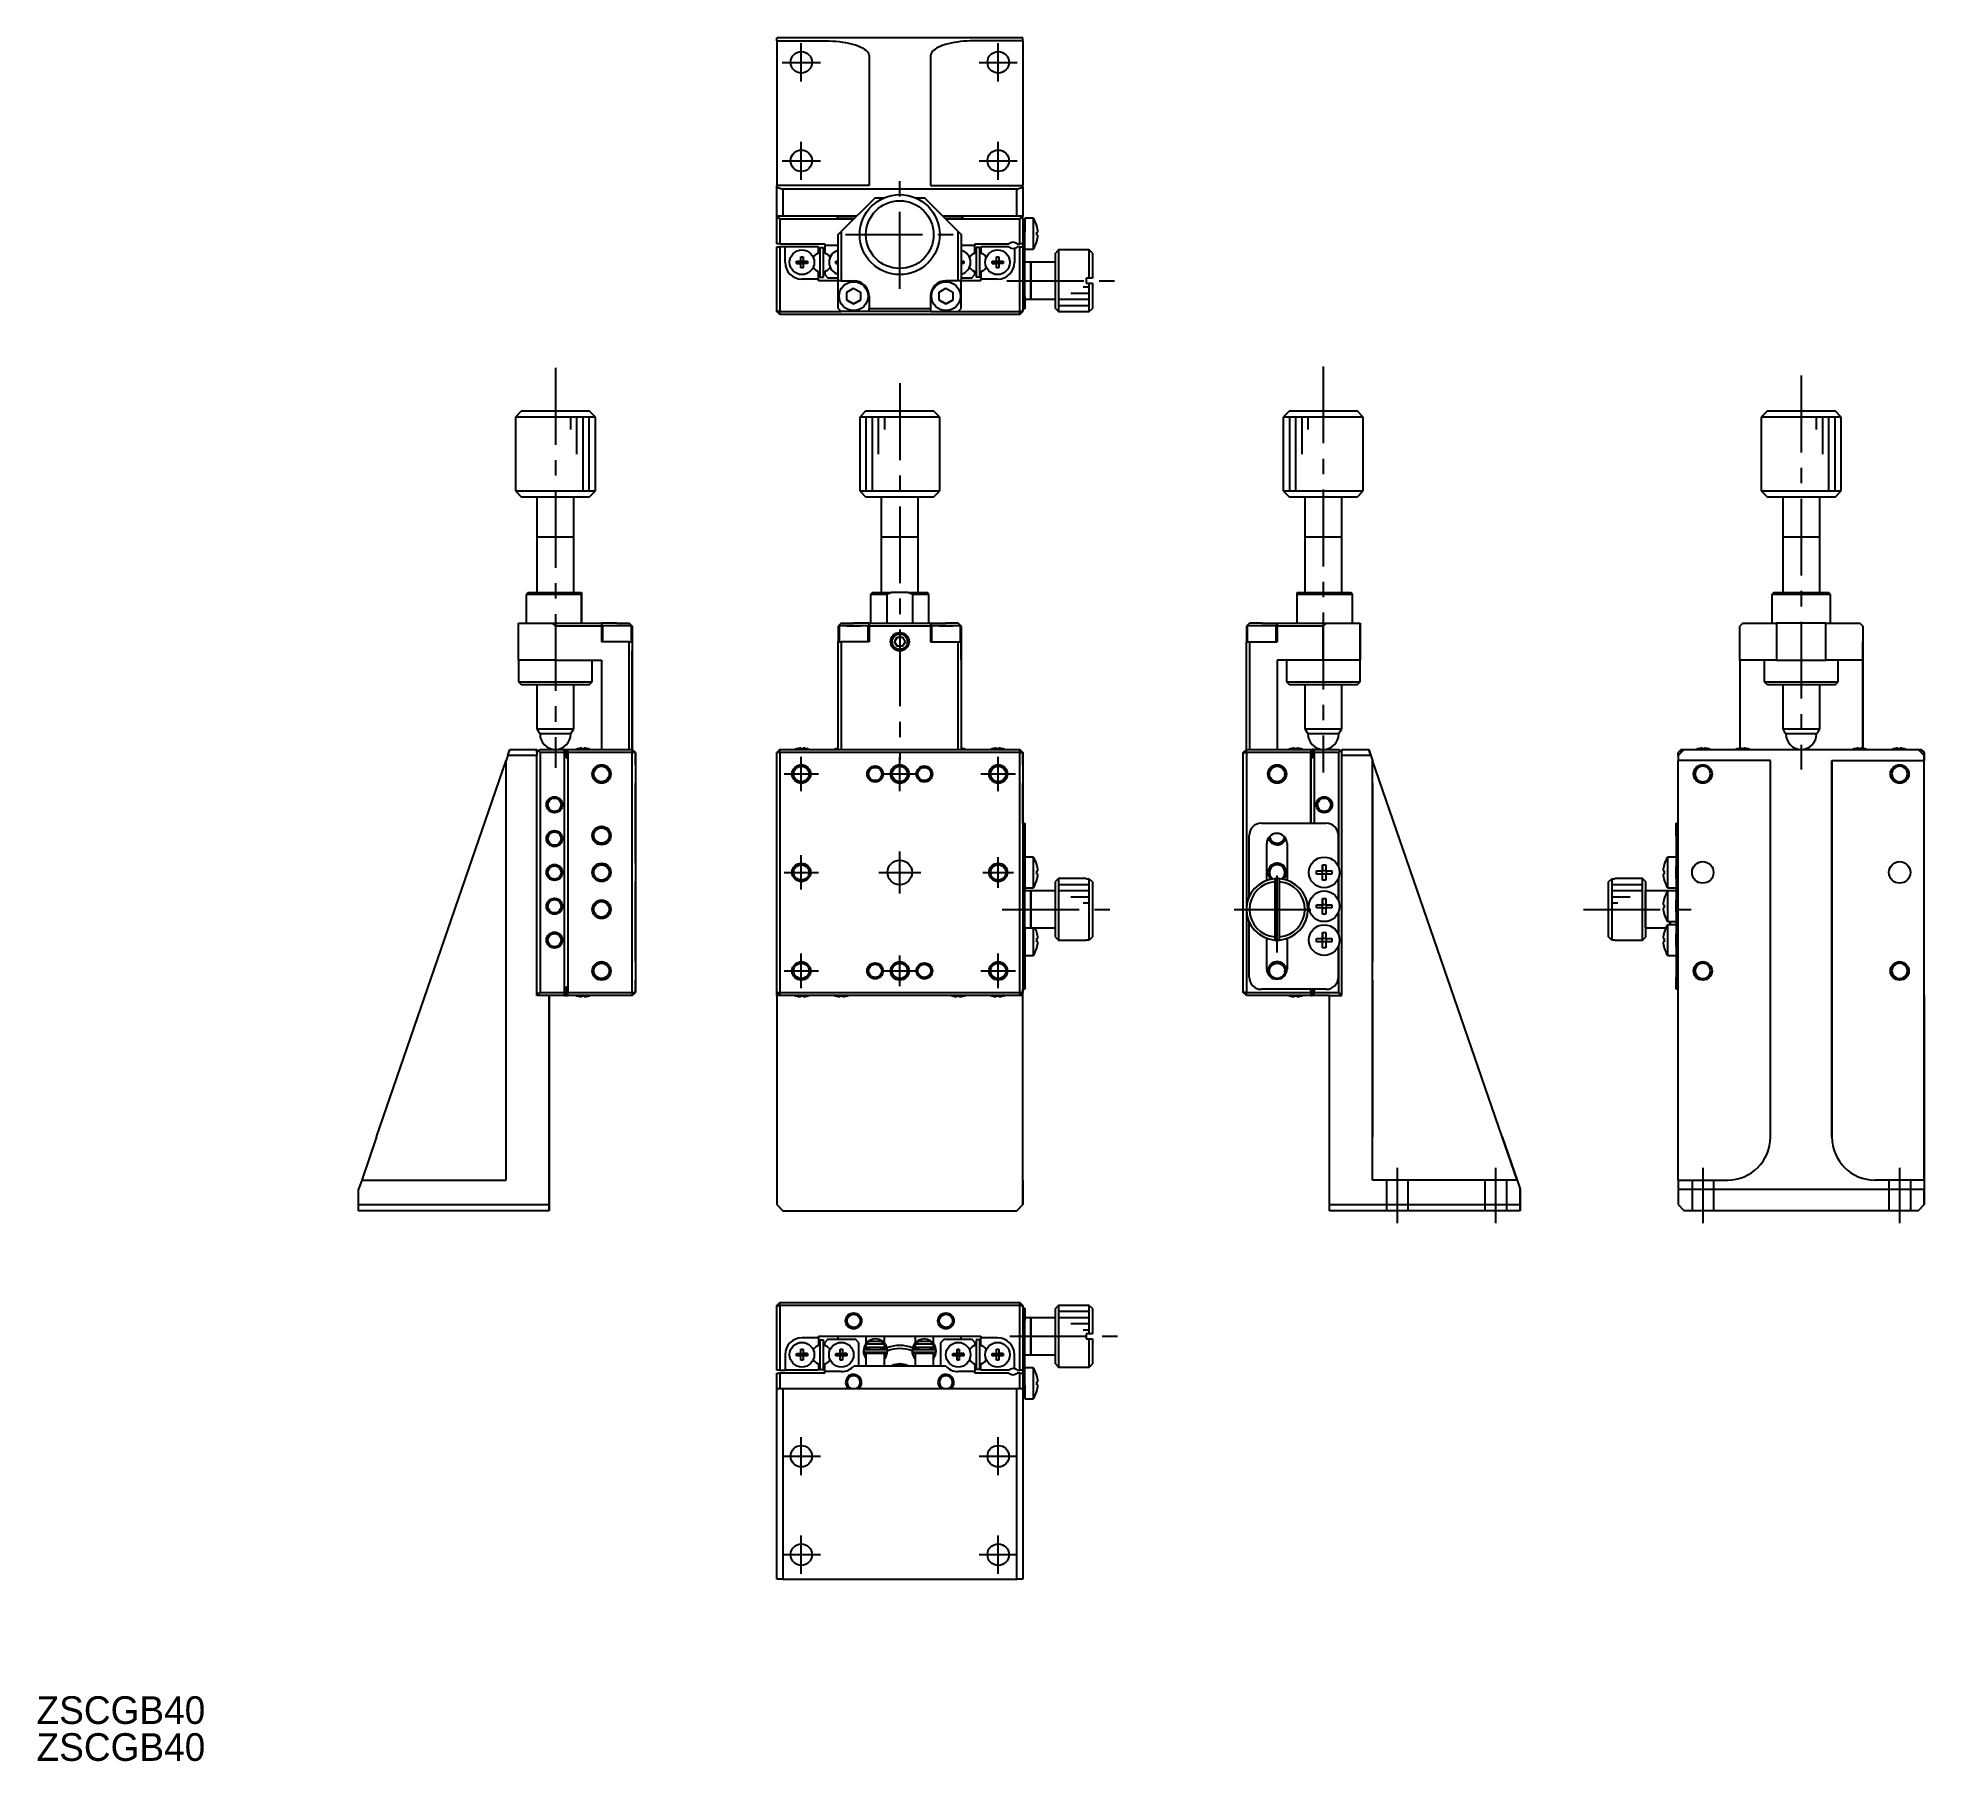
# Model space of a CAD drawing. Extents: x 79 to 385, y -4 to 276.
import ezdxf

# ---------------------------------------------------------------- set-up
doc = ezdxf.new("R2010")
doc.units = 0
doc.header["$LTSCALE"] = 10
doc.linetypes.add('CENTER', pattern=[2, 1.25, -0.25, 0.25, -0.25])
doc.linetypes.add('DASHED', pattern=[3.5, 2, -1.5])
doc.layers.get('0').update_dxf_attribs({"linetype": 'CONTINUOUS'})
doc.layers.add('CENTER', color=1, linetype='CENTER')
doc.styles.get("Standard").update_dxf_attribs({"font": 'FGP教科書体NT-M'})

msp = doc.modelspace()

# ---------------------------------------------------------------- texts
at = {"color": 7}
for p in [(78.328, 2.369145), (78.328, -3.630855)]:
    msp.add_text('ZSCGB40', height=4.5, dxfattribs=at).set_placement(p)

# ---------------------------------------------------------------- linework, layer by layer
at = {"color": 7, "linetype": 'CONTINUOUS'}
for p, q in [((198.629187, 275.926623), (198.629187, 276.443115)), ((238.629187, 276.443115), (198.629187, 276.443115)), ((238.629187, 275.926623), (238.629187, 276.443115)), ((198.629187, 275.926623), (206.629187, 275.926623)), ((198.629187, 275.926623), (198.629187, 252.443115)), ((206.629187, 275.926623), (207.178401, 275.919193)), ((207.178401, 275.919193), (207.724228, 275.896949)), ((207.724228, 275.896949), (208.263304, 275.860027)), ((208.263304, 275.860027), (208.792306, 275.808655)), ((208.792306, 275.808655), (209.307971, 275.743151)), ((209.307971, 275.743151), (209.80712, 275.663917)), ((209.80712, 275.663917), (210.286677, 275.571443)), ((210.286677, 275.571443), (210.743684, 275.466298)), ((210.743684, 275.466298), (211.175323, 275.349131)), ((211.175323, 275.349131), (211.578934, 275.220665)), ((211.578934, 275.220665), (211.952029, 275.08169)), ((211.952029, 275.08169), (212.292306, 274.933065)), ((212.292306, 274.933065), (212.597668, 274.775705)), ((212.597668, 274.775705), (212.866233, 274.61058)), ((212.866233, 274.61058), (213.096344, 274.438709)), ((213.096344, 274.438709), (213.286582, 274.261152)), ((213.286582, 274.261152), (213.435776, 274.079002)), ((213.435776, 274.079002), (213.543005, 273.893383)), ((213.543005, 273.893383), (213.607608, 273.705439)), ((213.607608, 273.705439), (213.629187, 273.51633)), ((213.629187, 273.51633), (213.629187, 252.443115)), ((223.650766, 273.705439), (223.629187, 273.51633)), ((223.629187, 273.51633), (223.629187, 252.443115)), ((223.715368, 273.893383), (223.650766, 273.705439)), ((223.822597, 274.079002), (223.715368, 273.893383)), ((223.971791, 274.261152), (223.822597, 274.079002)), ((224.16203, 274.438709), (223.971791, 274.261152)), ((224.392141, 274.61058), (224.16203, 274.438709)), ((224.660706, 274.775705), (224.392141, 274.61058)), ((224.966068, 274.933065), (224.660706, 274.775705)), ((225.306345, 275.08169), (224.966068, 274.933065)), ((225.679439, 275.220665), (225.306345, 275.08169)), ((226.083051, 275.349131), (225.679439, 275.220665)), ((226.51469, 275.466298), (226.083051, 275.349131)), ((226.971697, 275.571443), (226.51469, 275.466298)), ((227.451253, 275.663917), (226.971697, 275.571443)), ((227.950403, 275.743151), (227.451253, 275.663917)), ((228.466068, 275.808655), (227.950403, 275.743151)), ((228.995069, 275.860027), (228.466068, 275.808655)), ((229.534146, 275.896949), (228.995069, 275.860027)), ((230.079973, 275.919193), (229.534146, 275.896949)), ((230.629187, 275.926623), (230.079973, 275.919193)), ((238.629187, 275.926623), (230.629187, 275.926623)), ((238.629187, 275.926623), (238.629187, 252.443115)), ((213.629187, 252.443115), (198.629187, 252.443115)), ((198.629187, 252.168018), (198.629187, 252.443115)), ((198.629187, 252.168018), (199.629187, 251.82369)), ((198.629187, 247.443115), (198.629187, 252.168018)), ((199.629187, 251.82369), (199.629187, 247.443115)), ((237.629187, 251.82369), (199.629187, 251.82369)), ((223.629187, 252.443115), (238.629187, 252.443115)), ((237.629187, 251.82369), (238.629187, 252.168018)), ((237.629187, 247.443115), (237.629187, 251.82369)), ((238.629187, 252.168018), (238.629187, 252.443115)), ((238.629187, 252.168018), (238.629187, 247.443115)), ((214.629187, 250.443115), (209.129187, 244.943115)), ((214.629187, 250.443115), (216.129187, 250.443115)), ((221.129187, 250.443115), (222.629187, 250.443115)), ((228.129187, 244.943115), (222.629187, 250.443115)), ((199.129187, 247.443115), (198.629187, 247.443115)), ((198.629187, 246.943115), (198.629187, 247.443115)), ((198.629187, 246.943115), (198.879187, 247.193115)), ((198.629187, 242.943115), (198.629187, 246.943115)), ((199.129187, 247.443115), (198.879187, 247.193115)), ((198.879187, 247.193115), (199.129187, 246.943115)), ((199.629187, 247.443115), (199.129187, 247.443115)), ((199.129187, 246.943115), (199.129187, 242.943115)), ((211.129187, 246.943115), (199.129187, 246.943115)), ((211.629187, 247.443115), (199.629187, 247.443115)), ((208.629187, 247.093115), (208.279187, 247.443115)), ((208.629187, 247.093115), (211.279187, 247.093115)), ((237.629187, 247.443115), (225.629187, 247.443115)), ((225.979187, 247.093115), (228.629187, 247.093115)), ((238.129187, 246.943115), (226.129187, 246.943115)), ((228.979187, 247.443115), (228.629187, 247.093115)), ((238.129187, 247.443115), (237.629187, 247.443115)), ((238.379187, 247.193115), (238.129187, 247.443115)), ((238.629187, 247.443115), (238.129187, 247.443115)), ((238.129187, 246.943115), (238.379187, 247.193115)), ((238.129187, 242.943115), (238.129187, 246.943115)), ((238.379187, 247.193115), (238.629187, 246.943115)), ((238.629187, 246.943115), (238.629187, 247.443115)), ((238.629187, 246.943115), (238.629187, 242.943115)), ((238.629187, 246.893115), (238.929187, 246.893115)), ((238.929187, 247.093115), (238.929187, 246.893115)), ((240.320844, 247.093115), (238.929187, 247.093115)), ((238.929187, 246.893115), (238.929187, 244.893115)), ((240.320844, 247.093115), (240.320844, 242.093115)), ((240.891768, 245.851704), (240.898623, 245.855048)), ((199.129187, 242.943115), (198.629187, 242.943115)), ((198.629187, 231.943115), (198.629187, 242.443115)), ((198.629187, 242.443115), (199.129187, 242.443115)), ((199.129187, 242.943115), (206.429187, 242.943115)), ((199.129187, 242.443115), (199.129187, 231.943115)), ((199.979187, 242.443115), (199.129187, 242.443115)), ((199.979187, 239.943115), (199.979187, 242.443115)), ((205.429187, 242.443115), (199.979187, 242.443115)), ((205.429187, 241.49392), (205.429187, 242.443115)), ((205.629187, 242.343115), (206.229187, 242.343115)), ((205.629187, 242.343115), (205.629187, 237.543115)), ((206.229187, 237.543115), (206.229187, 242.343115)), ((206.429187, 242.943115), (206.429187, 242.693115)), ((208.629187, 242.693115), (206.429187, 242.693115)), ((206.429187, 242.693115), (206.429187, 241.49392)), ((208.629187, 244.443115), (209.129187, 244.943115)), ((208.629187, 236.943115), (208.629187, 244.443115)), ((209.129187, 244.943115), (209.129187, 236.943115)), ((228.129187, 236.943115), (228.129187, 244.943115)), ((228.129187, 244.943115), (228.629187, 244.443115)), ((228.629187, 244.443115), (228.629187, 236.943115)), ((230.829187, 242.693115), (228.629187, 242.693115)), ((230.829187, 242.943115), (236.367749, 242.943115)), ((230.829187, 242.943115), (230.829187, 242.693115)), ((230.829187, 241.49392), (230.829187, 242.693115)), ((231.029187, 242.343115), (231.029187, 237.543115)), ((231.629187, 242.343115), (231.029187, 242.343115)), ((231.629187, 237.543115), (231.629187, 242.343115)), ((231.829187, 242.443115), (231.829187, 241.49392)), ((236.367749, 242.443115), (231.829187, 242.443115)), ((237.690625, 242.943115), (238.129187, 242.943115)), ((238.129187, 242.443115), (237.690625, 242.443115)), ((238.629187, 242.943115), (238.129187, 242.943115)), ((238.129187, 231.943115), (238.129187, 242.443115)), ((238.129187, 242.443115), (238.629187, 242.443115)), ((238.629187, 242.943115), (238.629187, 242.443115)), ((238.629187, 242.443115), (238.629187, 231.943115)), ((238.929187, 234.393115), (238.929187, 244.893115)), ((240.891768, 244.333115), (240.891768, 244.853115)), ((240.891768, 244.853115), (241.064139, 244.853115)), ((241.064139, 244.333115), (240.891768, 244.333115)), ((240.898623, 243.331182), (240.891768, 243.334525)), ((201.842825, 240.123115), (202.549187, 240.123115)), ((201.842825, 239.763115), (201.842825, 240.123115)), ((202.549187, 239.763115), (201.842825, 239.763115)), ((201.842825, 239.763115), (202.549187, 239.763115)), ((202.549187, 240.829476), (202.909187, 240.829476)), ((202.549187, 240.123115), (202.549187, 240.829476)), ((202.559559, 240.112743), (202.549187, 240.123115)), ((202.559559, 239.773487), (202.549187, 239.763115)), ((202.549187, 239.056753), (202.549187, 239.763115)), ((202.559559, 240.112743), (202.898815, 240.112743)), ((202.559559, 239.773487), (202.559559, 240.112743)), ((202.898815, 239.773487), (202.559559, 239.773487)), ((202.898815, 240.112743), (202.909187, 240.123115)), ((202.898815, 240.112743), (202.898815, 239.773487)), ((202.898815, 239.773487), (202.909187, 239.763115)), ((202.909187, 240.829476), (202.909187, 240.123115)), ((202.909187, 240.123115), (203.615548, 240.123115)), ((202.909187, 239.763115), (202.909187, 239.056753)), ((203.615548, 239.763115), (202.909187, 239.763115)), ((203.615548, 239.763115), (202.909187, 239.763115)), ((203.615548, 240.123115), (203.615548, 239.763115)), ((205.169092, 241.343754), (205.429187, 241.49392)), ((206.689282, 241.343754), (206.429187, 241.49392)), ((208.242825, 240.123115), (208.662711, 240.123115)), ((208.242825, 239.763115), (208.242825, 240.123115)), ((208.629187, 239.763115), (208.242825, 239.763115)), ((208.242825, 239.763115), (208.629187, 239.763115)), ((228.595663, 240.123115), (229.015548, 240.123115)), ((229.015548, 239.763115), (228.629187, 239.763115)), ((229.015548, 239.763115), (228.629187, 239.763115)), ((229.015548, 240.123115), (229.015548, 239.763115)), ((230.569092, 241.343754), (230.829187, 241.49392)), ((232.089282, 241.343754), (231.829187, 241.49392)), ((233.642825, 240.123115), (234.349187, 240.123115)), ((233.642825, 239.763115), (233.642825, 240.123115)), ((234.349187, 239.763115), (233.642825, 239.763115)), ((233.642825, 239.763115), (234.349187, 239.763115)), ((234.349187, 240.829476), (234.709187, 240.829476)), ((234.349187, 240.123115), (234.349187, 240.829476)), ((234.359559, 240.112743), (234.349187, 240.123115)), ((234.359559, 239.773487), (234.349187, 239.763115)), ((234.349187, 239.056753), (234.349187, 239.763115)), ((234.359559, 240.112743), (234.698815, 240.112743)), ((234.359559, 239.773487), (234.359559, 240.112743)), ((234.698815, 239.773487), (234.359559, 239.773487)), ((234.698815, 240.112743), (234.709187, 240.123115)), ((234.698815, 240.112743), (234.698815, 239.773487)), ((234.698815, 239.773487), (234.709187, 239.763115)), ((234.709187, 240.829476), (234.709187, 240.123115)), ((234.709187, 240.123115), (235.415548, 240.123115)), ((234.709187, 239.763115), (234.709187, 239.056753)), ((235.415548, 239.763115), (234.709187, 239.763115)), ((235.415548, 239.763115), (234.709187, 239.763115)), ((235.415548, 240.123115), (235.415548, 239.763115)), ((237.279187, 242.224869), (237.279187, 239.943115)), ((238.929187, 242.093115), (240.320844, 242.093115)), ((239.929187, 239.943115), (238.929187, 239.943115)), ((239.929187, 239.943115), (239.929187, 236.943115)), ((239.929187, 233.943115), (239.929187, 239.943115)), ((243.929187, 239.943115), (239.929187, 239.943115)), ((244.429187, 241.943115), (243.929187, 241.443115)), ((243.929187, 236.943115), (243.929187, 241.443115)), ((244.429187, 241.943115), (244.429187, 236.943115)), ((249.429187, 241.943115), (244.429187, 241.943115)), ((249.429187, 237.343115), (249.429187, 241.943115)), ((249.929187, 241.443115), (249.429187, 241.943115)), ((249.929187, 241.443115), (249.929187, 237.343115)), ((202.909187, 239.056753), (202.549187, 239.056753)), ((205.429187, 237.193115), (202.729187, 237.193115)), ((205.429187, 238.392309), (205.169092, 238.542475)), ((205.429187, 237.193115), (205.429187, 238.392309)), ((205.429187, 236.943115), (205.429187, 237.193115)), ((208.629187, 236.943115), (205.429187, 236.943115)), ((205.629187, 237.543115), (206.229187, 237.543115)), ((206.429187, 238.392309), (206.689282, 238.542475)), ((206.429187, 238.392309), (206.429187, 237.943115)), ((206.429187, 237.943115), (206.929187, 237.443115)), ((206.929187, 237.443115), (208.629187, 237.443115)), ((209.129187, 236.943115), (208.629187, 236.943115)), ((208.629187, 232.443115), (208.629187, 236.943115)), ((209.129187, 236.943115), (211.129187, 236.943115)), ((228.129187, 236.943115), (226.129187, 236.943115)), ((228.629187, 236.943115), (228.129187, 236.943115)), ((228.629187, 237.443115), (230.329187, 237.443115)), ((228.629187, 232.443115), (228.629187, 236.943115)), ((231.829187, 236.943115), (228.629187, 236.943115)), ((230.329187, 237.443115), (230.829187, 237.943115)), ((230.829187, 238.392309), (230.569092, 238.542475)), ((230.829187, 237.943115), (230.829187, 238.392309)), ((231.629187, 237.543115), (231.029187, 237.543115)), ((231.829187, 238.392309), (232.089282, 238.542475)), ((231.829187, 238.392309), (231.829187, 237.193115)), ((231.829187, 236.943115), (231.829187, 237.193115)), ((234.529187, 237.193115), (231.829187, 237.193115)), ((234.709187, 239.056753), (234.349187, 239.056753)), ((239.929187, 236.943115), (239.929187, 233.943115)), ((243.929187, 232.443115), (243.929187, 236.943115)), ((244.429187, 236.943115), (244.429187, 231.943115)), ((248.929187, 237.343115), (248.929187, 236.543115)), ((249.429187, 237.343115), (248.929187, 237.343115)), ((248.929187, 236.543115), (249.429187, 236.543115)), ((249.929187, 237.343115), (249.429187, 237.343115)), ((249.429187, 231.943115), (249.429187, 236.543115)), ((249.429187, 236.543115), (249.929187, 236.543115)), ((249.929187, 236.543115), (249.929187, 232.443115)), ((210.029187, 235.0782), (211.129187, 235.713285)), ((210.029187, 233.808029), (210.029187, 235.0782)), ((211.129187, 233.172944), (210.029187, 233.808029)), ((210.029187, 233.808029), (211.129187, 233.172944)), ((211.129187, 235.713285), (212.229187, 235.0782)), ((212.229187, 233.808029), (211.129187, 233.172944)), ((211.129187, 233.172944), (212.229187, 233.808029)), ((212.229187, 235.0782), (212.229187, 233.808029)), ((213.629187, 234.443115), (213.629187, 232.443115)), ((223.629187, 234.443115), (223.629187, 232.443115)), ((225.029187, 235.0782), (226.129187, 235.713285)), ((225.029187, 233.808029), (225.029187, 235.0782)), ((226.129187, 233.172944), (225.029187, 233.808029)), ((225.029187, 233.808029), (226.129187, 233.172944)), ((226.129187, 235.713285), (227.229187, 235.0782)), ((227.229187, 233.808029), (226.129187, 233.172944)), ((226.129187, 233.172944), (227.229187, 233.808029)), ((227.229187, 235.0782), (227.229187, 233.808029)), ((238.929187, 234.393115), (238.929187, 232.393115)), ((238.929187, 233.943115), (239.929187, 233.943115)), ((239.929187, 233.943115), (243.929187, 233.943115)), ((199.129187, 231.443115), (198.629187, 231.943115)), ((199.129187, 231.943115), (198.629187, 231.943115)), ((199.129187, 231.943115), (209.129187, 231.943115)), ((199.129187, 231.443115), (199.129187, 231.943115)), ((238.129187, 231.443115), (199.129187, 231.443115)), ((208.629187, 232.443115), (209.129187, 231.943115)), ((213.629187, 231.943115), (209.129187, 231.943115)), ((213.629187, 232.443115), (223.629187, 232.443115)), ((213.629187, 231.943115), (213.629187, 232.443115)), ((223.629187, 231.943115), (213.629187, 231.943115)), ((223.629187, 232.443115), (223.629187, 231.943115)), ((223.629187, 231.943115), (228.129187, 231.943115)), ((228.129187, 231.943115), (228.629187, 232.443115)), ((228.129187, 231.943115), (238.129187, 231.943115)), ((238.629187, 231.943115), (238.129187, 231.943115)), ((238.129187, 231.443115), (238.129187, 231.943115)), ((238.129187, 231.443115), (238.629187, 231.943115)), ((238.929187, 232.393115), (238.629187, 232.393115)), ((243.929187, 232.443115), (244.429187, 231.943115)), ((244.429187, 231.943115), (249.429187, 231.943115)), ((249.429187, 231.943115), (249.929187, 232.443115)), ((157.155009, 215.773978), (156.155009, 214.773978)), ((169.155009, 214.773978), (156.155009, 214.773978)), ((156.155009, 214.773978), (156.155009, 202.773978)), ((157.155009, 215.773978), (168.155009, 215.773978)), ((169.155009, 214.773978), (168.155009, 215.773978)), ((169.155009, 202.773978), (169.155009, 214.773978)), ((213.129187, 215.773978), (212.129187, 214.773978)), ((225.129187, 214.773978), (212.129187, 214.773978)), ((212.129187, 214.773978), (212.129187, 202.773978)), ((213.129187, 215.773978), (224.129187, 215.773978)), ((225.129187, 214.773978), (224.129187, 215.773978)), ((225.129187, 202.773978), (225.129187, 214.773978)), ((281.966533, 215.773978), (280.966533, 214.773978)), ((287.525401, 214.773978), (280.966533, 214.773978)), ((280.966533, 214.773978), (280.966533, 202.773978)), ((281.966533, 215.773978), (287.516344, 215.773978)), ((287.516344, 215.773978), (292.966533, 215.773978)), ((293.966533, 214.773978), (287.525401, 214.773978)), ((293.966533, 214.773978), (292.966533, 215.773978)), ((293.966533, 202.773978), (293.966533, 214.773978)), ((359.643282, 215.773978), (358.643282, 214.773978)), ((358.643549, 214.773978), (358.643282, 214.773978)), ((358.643282, 214.773978), (358.643282, 202.773978)), ((371.643282, 214.773978), (358.643549, 214.773978)), ((359.643282, 215.773978), (370.643282, 215.773978)), ((359.643508, 215.773978), (370.643282, 215.773978)), ((371.643282, 214.773978), (370.643282, 215.773978)), ((371.643282, 202.773978), (371.643282, 214.773978)), ((156.155009, 202.773978), (162.713877, 202.773978)), ((156.155009, 202.773978), (157.155009, 201.773978)), ((162.713877, 202.773978), (169.155009, 202.773978)), ((168.155009, 201.773978), (169.155009, 202.773978)), ((212.129187, 202.773978), (212.129453, 202.773978)), ((212.129187, 202.773978), (213.129187, 201.773978)), ((212.129453, 202.773978), (225.129187, 202.773978)), ((224.129187, 201.773978), (225.129187, 202.773978)), ((280.966533, 202.773978), (293.966533, 202.773978)), ((280.966533, 202.773978), (281.966533, 201.773978)), ((292.966533, 201.773978), (293.966533, 202.773978)), ((358.643282, 202.773978), (371.643282, 202.773978)), ((358.643282, 202.773978), (359.643282, 201.773978)), ((370.643282, 201.773978), (371.643282, 202.773978)), ((162.704821, 201.773978), (157.155009, 201.773978)), ((159.655009, 201.773978), (159.655009, 195.268978)), ((168.155009, 201.773978), (162.704821, 201.773978)), ((165.655009, 195.273978), (165.655009, 201.773978)), ((215.629187, 201.773978), (213.129187, 201.773978)), ((224.129187, 201.773978), (213.129412, 201.773978)), ((221.629187, 201.773978), (215.629187, 201.773978)), ((215.629187, 201.773978), (215.629187, 195.273978)), ((221.629187, 201.773978), (215.62931, 201.773978)), ((224.129187, 201.773978), (221.629187, 201.773978)), ((221.629187, 195.273978), (221.629187, 201.773978)), ((292.966533, 201.773978), (281.966533, 201.773978)), ((284.466533, 201.773978), (284.466533, 195.273978)), ((290.466533, 195.268978), (290.466533, 201.773978)), ((370.643282, 201.773978), (359.643282, 201.773978)), ((362.143282, 201.773978), (362.143282, 195.273978)), ((368.143282, 195.273978), (368.143282, 201.773978)), ((159.655009, 195.278978), (159.655009, 186.273978)), ((165.655009, 195.273978), (165.655009, 195.278978)), ((165.655009, 195.268978), (165.655009, 195.273978)), ((165.655009, 186.273978), (165.655009, 195.273978)), ((215.629187, 195.278978), (215.629187, 195.273978)), ((215.629187, 195.273978), (215.629187, 186.273998)), ((215.629187, 195.273978), (215.629187, 195.268978)), ((221.629187, 195.273978), (221.629187, 195.278978)), ((221.629187, 186.273998), (221.629187, 195.273978)), ((221.629187, 195.268978), (221.629187, 195.273978)), ((284.466533, 195.278978), (284.466533, 195.273978)), ((284.466533, 195.273978), (284.466533, 186.273978)), ((284.466533, 195.273978), (284.466533, 195.268978)), ((290.466533, 186.273978), (290.466533, 195.278978)), ((362.143282, 195.278978), (362.143282, 195.273978)), ((362.143282, 195.273978), (362.143282, 195.268978)), ((362.143282, 195.273978), (362.143282, 186.273998)), ((368.143282, 195.273978), (368.143282, 195.278978)), ((368.143282, 195.268978), (368.143282, 195.273978)), ((368.143282, 186.273998), (368.143282, 195.273978)), ((158.205009, 186.273978), (157.905009, 185.973978)), ((166.905009, 185.973978), (157.905009, 185.973978)), ((157.905009, 185.973978), (157.905009, 181.273978)), ((158.205009, 186.273978), (166.905009, 186.273978)), ((166.905009, 186.273978), (166.905009, 185.973978)), ((166.905009, 185.973978), (166.905009, 186.273978)), ((166.905009, 181.273978), (166.905009, 185.973978)), ((166.905009, 185.973978), (166.905009, 181.273978)), ((214.179187, 186.273978), (213.879187, 185.973978)), ((216.507866, 185.973978), (213.879187, 185.973978)), ((213.879187, 185.973978), (213.879187, 181.273978)), ((214.179187, 186.273978), (217.310096, 186.273978)), ((217.310096, 186.273978), (216.507866, 185.973978)), ((216.507866, 185.973978), (216.507866, 181.273978)), ((219.948277, 186.273978), (217.310096, 186.273978)), ((219.948277, 186.273978), (223.079187, 186.273978)), ((220.750507, 185.973978), (219.948277, 186.273978)), ((223.379187, 185.973978), (220.750507, 185.973978)), ((220.750507, 181.273978), (220.750507, 185.973978)), ((223.379187, 185.973978), (223.079187, 186.273978)), ((223.379187, 181.273978), (223.379187, 185.973978)), ((283.216533, 186.273978), (291.916533, 186.273978)), ((283.216533, 185.973978), (283.216533, 186.273978)), ((292.216533, 185.973978), (283.216533, 185.973978)), ((283.216533, 181.273978), (283.216533, 185.973978)), ((292.216533, 185.973978), (291.916533, 186.273978)), ((292.216533, 181.273978), (292.216533, 185.973978)), ((360.693282, 186.273978), (360.393282, 185.973978)), ((369.893282, 185.973978), (360.393282, 185.973978)), ((360.393282, 185.973978), (360.393282, 181.273978)), ((360.693282, 186.273978), (369.593282, 186.273978)), ((369.893282, 185.973978), (369.593282, 186.273978)), ((369.893282, 181.273978), (369.893282, 185.973978)), ((156.655009, 175.273978), (156.655009, 181.273978)), ((156.655009, 181.273978), (162.155009, 181.273978)), ((162.655009, 180.773978), (162.155009, 181.273978)), ((162.155009, 181.273978), (170.155009, 181.273978)), ((170.155009, 181.273978), (170.155009, 180.773978)), ((170.155009, 181.273978), (170.155009, 178.273978)), ((172.655009, 181.273978), (170.155009, 181.273978)), ((172.655009, 181.273978), (174.655009, 181.273978)), ((175.155009, 180.773978), (174.655009, 181.273978)), ((174.655009, 181.273978), (175.155009, 180.773978)), ((209.129187, 181.273978), (208.629187, 180.773978)), ((209.129187, 181.273978), (211.129187, 181.273978)), ((213.629187, 181.273978), (211.129187, 181.273978)), ((213.629187, 180.773978), (213.629187, 181.273978)), ((213.629187, 181.273978), (223.629187, 181.273978)), ((213.629187, 181.273978), (213.629187, 178.273978)), ((223.629187, 181.273978), (223.629187, 178.273978)), ((223.629187, 181.273978), (223.629187, 180.773978)), ((223.629187, 181.273978), (226.129187, 181.273978)), ((228.129187, 181.273978), (226.129187, 181.273978)), ((228.629187, 180.773978), (228.129187, 181.273978)), ((228.129187, 181.273978), (228.629187, 180.773978)), ((275.466533, 181.273978), (274.966533, 180.773978)), ((277.466533, 181.273978), (275.466533, 181.273978)), ((277.466533, 181.273978), (279.966533, 181.273978)), ((279.966533, 180.773978), (279.966533, 181.273978)), ((279.966533, 181.273978), (287.966533, 181.273978)), ((279.966533, 181.273978), (279.966533, 178.273978)), ((287.966533, 181.273978), (287.466533, 180.773978)), ((287.966533, 181.273978), (293.466533, 181.273978)), ((293.466533, 181.273978), (293.466533, 175.273978)), ((293.466533, 175.273978), (293.466533, 181.273978)), ((355.643282, 181.273978), (355.143282, 180.773978)), ((355.643282, 181.273978), (361.143282, 181.273978)), ((361.143282, 181.273978), (361.143282, 175.273978)), ((369.143282, 181.273978), (361.143282, 181.273978)), ((369.143282, 175.273978), (369.143282, 181.273978)), ((369.143282, 181.273978), (374.643282, 181.273978)), ((375.143282, 180.773978), (374.643282, 181.273978)), ((374.643282, 181.273978), (375.143282, 180.773978)), ((162.655009, 180.773978), (162.655009, 175.273978)), ((170.155009, 180.773978), (162.655009, 180.773978)), ((170.155009, 180.773978), (170.155009, 178.273978)), ((174.655009, 178.273978), (170.155009, 178.273978)), ((175.005009, 180.873978), (170.305009, 180.873978)), ((170.305009, 180.873978), (170.305009, 178.273978)), ((174.655009, 160.773978), (174.655009, 178.273978)), ((174.655009, 178.273978), (175.155009, 178.273978)), ((175.005009, 178.273978), (175.005009, 180.873978)), ((175.155009, 180.773978), (175.155009, 178.273978)), ((175.155009, 180.773978), (175.155009, 179.773973)), ((175.155009, 178.273978), (175.155009, 160.773978)), ((208.629187, 180.773978), (208.629187, 178.273978)), ((208.629187, 160.773978), (208.629187, 178.273978)), ((208.629187, 178.273978), (209.129187, 178.273978)), ((213.479187, 180.873978), (208.779187, 180.873978)), ((213.479187, 180.873978), (208.779187, 180.873978)), ((208.779187, 180.873978), (208.779187, 178.273978)), ((209.129187, 178.273978), (209.129187, 160.773978)), ((213.629187, 178.273978), (209.129187, 178.273978)), ((210.029187, 180.873978), (211.129187, 180.873978)), ((211.129187, 180.873978), (210.029187, 180.873978)), ((212.229187, 180.873978), (211.129187, 180.873978)), ((211.129187, 180.873978), (212.229187, 180.873978)), ((213.479187, 178.273978), (213.479187, 180.873978)), ((213.629187, 180.773978), (213.629187, 178.273978)), ((223.629187, 180.773978), (213.629187, 180.773978)), ((217.763161, 178.273978), (218.196174, 179.023978)), ((218.196174, 179.023978), (217.763161, 178.273978)), ((218.196174, 177.523978), (217.763161, 178.273978)), ((217.763161, 178.273978), (218.196174, 177.523978)), ((218.196174, 179.023978), (219.062199, 179.023978)), ((219.062199, 179.023978), (219.495212, 178.273978)), ((219.495212, 178.273978), (219.062199, 177.523978)), ((223.629187, 180.773978), (223.629187, 178.273978)), ((223.629187, 178.273978), (228.129187, 178.273978)), ((228.479187, 180.873978), (223.779187, 180.873978)), ((228.479187, 180.873978), (223.779187, 180.873978)), ((223.779187, 180.873978), (223.779187, 178.273978)), ((225.029187, 180.873978), (226.129187, 180.873978)), ((226.129187, 180.873978), (225.029187, 180.873978)), ((227.229187, 180.873978), (226.129187, 180.873978)), ((226.129187, 180.873978), (227.229187, 180.873978)), ((228.129187, 160.773978), (228.129187, 178.273978)), ((228.129187, 178.273978), (228.629187, 178.273978)), ((228.479187, 178.273978), (228.479187, 180.873978)), ((228.629187, 180.773978), (228.629187, 178.273978)), ((228.629187, 178.273978), (228.629187, 180.773978)), ((228.629187, 178.273978), (228.629187, 160.773978)), ((228.629189, 175.273978), (228.629187, 178.273978)), ((274.966533, 180.773978), (274.966533, 178.273978)), ((274.966533, 160.773978), (274.966533, 178.273978)), ((274.966533, 178.273978), (275.466533, 178.273978)), ((277.466533, 180.873978), (275.116533, 180.873978)), ((275.116533, 180.873978), (275.116533, 178.273978)), ((275.466533, 178.273978), (275.466533, 160.773978)), ((275.466533, 178.273978), (279.966533, 178.273978)), ((279.816533, 180.873978), (277.466533, 180.873978)), ((279.816533, 178.273978), (279.816533, 180.873978)), ((279.966533, 180.773978), (279.966533, 178.273978)), ((287.466533, 180.773978), (279.966533, 180.773978)), ((287.466531, 175.273978), (287.466533, 180.773978)), ((355.14328, 175.273978), (355.143282, 180.773978)), ((375.143282, 180.773978), (375.143282, 175.273978)), ((375.143282, 180.773978), (375.143282, 178.273978)), ((375.143282, 175.273978), (375.143282, 178.273978)), ((162.655009, 175.273978), (156.655009, 175.273978)), ((156.655009, 175.273978), (156.655009, 171.773978)), ((162.655009, 175.273978), (170.155009, 175.273978)), ((168.655009, 171.773978), (168.655009, 175.273978)), ((170.155009, 175.273978), (170.155009, 160.773978)), ((175.155009, 160.773978), (175.155009, 176.773983)), ((219.062199, 177.523978), (218.196174, 177.523978)), ((228.629189, 175.273978), (228.629189, 160.773978)), ((279.966533, 175.273978), (279.966533, 160.773978)), ((287.466531, 175.273978), (279.966533, 175.273978)), ((279.966533, 175.273978), (279.966533, 160.773978)), ((281.466533, 175.273978), (281.466533, 171.773978)), ((293.466533, 175.273978), (287.466531, 175.273978)), ((293.466533, 171.773978), (293.466533, 175.273978)), ((361.143282, 175.273978), (355.14328, 175.273978)), ((355.14328, 175.273978), (355.14328, 160.929545)), ((359.143282, 175.273978), (359.143282, 171.773978)), ((361.143282, 175.273978), (365.143282, 175.273978)), ((365.143282, 175.273978), (369.143282, 175.273978)), ((375.143282, 175.273978), (369.143282, 175.273978)), ((371.143282, 171.773978), (371.143282, 175.273978)), ((375.143282, 175.273978), (375.143282, 160.929545)), ((375.143282, 160.929545), (375.143282, 175.273978)), ((156.655009, 171.773978), (168.655009, 171.773978)), ((156.655009, 171.773978), (157.155009, 171.273978)), ((168.155009, 171.273978), (168.655009, 171.773978)), ((281.466533, 171.773978), (287.466533, 171.773978)), ((281.466533, 171.773978), (281.966533, 171.273978)), ((287.466533, 171.773978), (293.466533, 171.773978)), ((292.966533, 171.273978), (293.466533, 171.773978)), ((359.143282, 171.773978), (371.143282, 171.773978)), ((359.143282, 171.773978), (359.643282, 171.273978)), ((370.643282, 171.273978), (371.143282, 171.773978)), ((168.155009, 171.273978), (157.155009, 171.273978)), ((159.655009, 171.273978), (159.655009, 164.140004)), ((165.655009, 164.140004), (165.655009, 171.273978)), ((287.466533, 171.273978), (281.966533, 171.273978)), ((284.466533, 171.273978), (284.466533, 164.140004)), ((292.966533, 171.273978), (287.466533, 171.273978)), ((290.466533, 164.140004), (290.466533, 171.273978)), ((370.643282, 171.273978), (359.643282, 171.273978)), ((362.143282, 171.273959), (362.143282, 164.140004)), ((368.143282, 164.140004), (368.143282, 171.273959)), ((159.655009, 164.140004), (162.682179, 164.140004)), ((159.655009, 164.140004), (159.905009, 163.706991)), ((159.905009, 163.706991), (160.155009, 163.273978)), ((162.677651, 163.273978), (160.155009, 163.273978)), ((165.155009, 163.273978), (162.677651, 163.273978)), ((162.682179, 164.140004), (165.655009, 164.140004)), ((165.155009, 163.273978), (165.405009, 163.706991)), ((165.405009, 163.706991), (165.655009, 164.140004)), ((284.466533, 164.140004), (290.466533, 164.140004)), ((284.466533, 164.140004), (284.716533, 163.706991)), ((284.716533, 163.706991), (284.966533, 163.273978)), ((289.966533, 163.273978), (284.966533, 163.273978)), ((289.966533, 163.273978), (290.216533, 163.706991)), ((290.216533, 163.706991), (290.466533, 164.140004)), ((362.143282, 164.140004), (368.143282, 164.140004)), ((362.143282, 164.140004), (362.393282, 163.706991)), ((362.393282, 163.706991), (362.643282, 163.273978)), ((367.643282, 163.273978), (362.643282, 163.273978)), ((367.643282, 163.273978), (367.893282, 163.706991)), ((367.893282, 163.706991), (368.143282, 164.140004)), ((154.930106, 159.773978), (154.655009, 158.975039)), ((154.930106, 159.773978), (155.274434, 160.773978)), ((159.655009, 159.773978), (154.930106, 159.773978)), ((155.274434, 160.773978), (159.655009, 160.773978)), ((159.655009, 160.273978), (159.655009, 160.773978)), ((159.655009, 160.773978), (159.655009, 160.273974)), ((159.655009, 160.273978), (159.905009, 160.523978)), ((159.655009, 160.273974), (159.655009, 159.773978)), ((159.655009, 120.773978), (159.655009, 159.773978)), ((159.905009, 160.523978), (160.155009, 160.773978)), ((160.155009, 160.273978), (159.905009, 160.523978)), ((160.155009, 160.773978), (164.155009, 160.773978)), ((164.155009, 160.273978), (160.155009, 160.273978)), ((160.155009, 160.273978), (160.155009, 121.273978)), ((164.155009, 160.773978), (164.155009, 160.273978)), ((164.155009, 120.773978), (164.155009, 160.773978)), ((164.155009, 160.773978), (164.405009, 160.773978)), ((164.155009, 121.273978), (164.155009, 160.273978)), ((164.155009, 153.773978), (164.155009, 159.773978)), ((164.155009, 153.773978), (164.155009, 159.773978)), ((164.405009, 160.773978), (164.405009, 159.373978)), ((164.405009, 160.773978), (164.405009, 159.373978)), ((164.405009, 160.773978), (164.655009, 160.773978)), ((164.655009, 160.773978), (175.155009, 160.773978)), ((164.655009, 160.273978), (164.655009, 160.773978)), ((175.155009, 160.273978), (164.655009, 160.273978)), ((164.655009, 160.273978), (164.655009, 121.273978)), ((166.268648, 160.8435), (166.266393, 160.848122)), ((166.268648, 160.8435), (166.266393, 160.848122)), ((166.975009, 160.8435), (166.975009, 160.963837)), ((166.975009, 160.963837), (166.975009, 160.8435)), ((167.335009, 160.8435), (166.975009, 160.8435)), ((167.335009, 160.963837), (167.335009, 160.8435)), ((168.043625, 160.848122), (168.041371, 160.8435)), ((175.155009, 160.773978), (175.155009, 160.273978)), ((175.655009, 160.273978), (175.155009, 160.773978)), ((175.655009, 160.273978), (175.155009, 160.773978)), ((175.655009, 160.273978), (175.155009, 160.273978)), ((175.155009, 121.273978), (175.155009, 160.273978)), ((175.655009, 160.273978), (175.655009, 121.273978)), ((175.655009, 158.273973), (175.655009, 160.273978)), ((199.129187, 160.773978), (198.629187, 160.273978)), ((198.629187, 121.273978), (198.629187, 160.273978)), ((199.129187, 160.273978), (198.629187, 160.273978)), ((199.129187, 160.273978), (199.129187, 160.773978)), ((199.129187, 160.773978), (209.129187, 160.773978)), ((199.129187, 160.273978), (199.129187, 121.273978)), ((238.129187, 160.273978), (199.129187, 160.273978)), ((201.842825, 160.8435), (201.840571, 160.848122)), ((201.842825, 160.8435), (201.840571, 160.848122)), ((202.549187, 160.8435), (202.549187, 160.963837)), ((202.549187, 160.963837), (202.549187, 160.8435)), ((202.909187, 160.8435), (202.549187, 160.8435)), ((202.909187, 160.963837), (202.909187, 160.8435)), ((203.617803, 160.848122), (203.615548, 160.8435)), ((208.242825, 160.8435), (208.240571, 160.848122)), ((208.242825, 160.8435), (208.240571, 160.848122)), ((209.129187, 160.773978), (228.129187, 160.773978)), ((209.129187, 160.773978), (228.129187, 160.773978)), ((228.129187, 160.773978), (238.129187, 160.773978)), ((229.017803, 160.848122), (229.015548, 160.8435)), ((233.642825, 160.8435), (233.640571, 160.848122)), ((233.642825, 160.8435), (233.640571, 160.848122)), ((234.349187, 160.8435), (234.349187, 160.963837)), ((234.349187, 160.963837), (234.349187, 160.8435)), ((234.709187, 160.8435), (234.349187, 160.8435)), ((234.709187, 160.963837), (234.709187, 160.8435)), ((235.417803, 160.848122), (235.415548, 160.8435)), ((238.129187, 160.273978), (238.129187, 160.773978)), ((238.629187, 160.273978), (238.129187, 160.773978)), ((238.129187, 160.773978), (238.629187, 160.273978)), ((238.129187, 121.273978), (238.129187, 160.273978)), ((238.129187, 160.273978), (238.629187, 160.273978)), ((238.629187, 160.273978), (238.629187, 121.273978)), ((238.629187, 158.273973), (238.629187, 160.273978)), ((274.466533, 160.273978), (274.966533, 160.773978)), ((274.466533, 121.273978), (274.466533, 160.273978)), ((274.466533, 160.273978), (274.966533, 160.273978)), ((274.966533, 160.273978), (274.966533, 160.773978)), ((274.966533, 160.773978), (285.466533, 160.773978)), ((285.466533, 160.273978), (274.966533, 160.273978)), ((274.966533, 160.273978), (274.966533, 134.773978)), ((282.080171, 160.8435), (282.077917, 160.848122)), ((282.080171, 160.8435), (282.077917, 160.848122)), ((282.786533, 160.8435), (282.786533, 160.963837)), ((282.786533, 160.963837), (282.786533, 160.8435)), ((283.146533, 160.8435), (282.786533, 160.8435)), ((283.146533, 160.963837), (283.146533, 160.8435)), ((283.855149, 160.848122), (283.852894, 160.8435)), ((285.466533, 160.773978), (285.466533, 160.273978)), ((285.466533, 160.773978), (285.466533, 148.773978)), ((285.466533, 160.773978), (285.716533, 160.773978)), ((285.466533, 148.773978), (285.466533, 160.273978)), ((285.716533, 159.373978), (285.716533, 160.773978)), ((285.966533, 160.773978), (285.716533, 160.773978)), ((285.716533, 160.773978), (285.716533, 159.373978)), ((285.966533, 160.273978), (285.966533, 160.773978)), ((285.966533, 160.773978), (289.966533, 160.773978)), ((289.966533, 160.273978), (285.966533, 160.273978)), ((285.966533, 160.273978), (285.966533, 148.773978)), ((289.966533, 160.773978), (290.216533, 160.523978)), ((290.216533, 160.523978), (289.966533, 160.773978)), ((290.216533, 160.523978), (289.966533, 160.273978)), ((289.966533, 141.626914), (289.966533, 160.273978)), ((290.116533, 160.623978), (290.466533, 160.273978)), ((290.466533, 160.273978), (290.116533, 160.623978)), ((290.216533, 160.523978), (290.466533, 160.273978)), ((290.466533, 160.273978), (290.216533, 160.523978)), ((290.466533, 160.773978), (294.847109, 160.773978)), ((290.466533, 159.773978), (290.466533, 160.773978)), ((290.466533, 120.773978), (290.466533, 159.773978)), ((295.191436, 159.773978), (290.466533, 159.773978)), ((294.847109, 160.773978), (295.191436, 159.773978)), ((295.191436, 159.773978), (294.847109, 160.773978)), ((295.191436, 159.773978), (295.466533, 158.975039)), ((295.191436, 159.773978), (295.466533, 158.975039)), ((346.143282, 160.773978), (345.143282, 159.773978)), ((345.393282, 160.523978), (345.143282, 160.273978)), ((345.143282, 159.773978), (345.143282, 160.273978)), ((345.143282, 159.773978), (345.143282, 158.975039)), ((345.643282, 160.773978), (345.393282, 160.523978)), ((345.393282, 160.523978), (345.643282, 160.273978)), ((345.643282, 160.773978), (346.143282, 160.773978)), ((346.143282, 160.773978), (384.143282, 160.773978)), ((348.356921, 160.8435), (348.354666, 160.848122)), ((348.356921, 160.8435), (348.354666, 160.848122)), ((349.063282, 160.8435), (349.063282, 160.963837)), ((349.063282, 160.963837), (349.063282, 160.8435)), ((349.423282, 160.8435), (349.063282, 160.8435)), ((349.423282, 160.963837), (349.423282, 160.8435)), ((350.131898, 160.848122), (350.129644, 160.8435)), ((354.756921, 160.8435), (354.754666, 160.848122)), ((354.756921, 160.8435), (354.754666, 160.848122)), ((355.463282, 160.8435), (355.463282, 160.963837)), ((355.463282, 160.963837), (355.463282, 160.8435)), ((355.823282, 160.8435), (355.463282, 160.8435)), ((355.823282, 160.963837), (355.823282, 160.8435)), ((356.531898, 160.848122), (356.529644, 160.8435)), ((373.756921, 160.8435), (373.754666, 160.848122)), ((373.756921, 160.8435), (373.754666, 160.848122)), ((374.463282, 160.8435), (374.463282, 160.963837)), ((374.463282, 160.963837), (374.463282, 160.8435)), ((374.823282, 160.8435), (374.463282, 160.8435)), ((374.823282, 160.963837), (374.823282, 160.8435)), ((375.531898, 160.848122), (375.529644, 160.8435)), ((380.156921, 160.8435), (380.154666, 160.848122)), ((380.156921, 160.8435), (380.154666, 160.848122)), ((380.863282, 160.8435), (380.863282, 160.963837)), ((380.863282, 160.963837), (380.863282, 160.8435)), ((381.223282, 160.8435), (380.863282, 160.8435)), ((381.223282, 160.963837), (381.223282, 160.8435)), ((381.931898, 160.848122), (381.929644, 160.8435)), ((384.143282, 160.773978), (384.643282, 160.773978)), ((385.143282, 159.773978), (384.143282, 160.773978)), ((384.143282, 160.773978), (385.143282, 159.773978)), ((384.893282, 160.523978), (384.643282, 160.773978)), ((384.643282, 160.773978), (385.143282, 160.273978)), ((384.643282, 160.273978), (384.893282, 160.523978)), ((385.143282, 160.273978), (384.893282, 160.523978)), ((385.143282, 160.273978), (385.143282, 159.773978)), ((385.143282, 159.773978), (385.143282, 160.273978)), ((385.143282, 159.773978), (385.143282, 158.975039)), ((385.143282, 120.773978), (385.143282, 159.773978)), ((133.581794, 97.773978), (154.655009, 158.975039)), ((154.655009, 90.773978), (154.655009, 158.975039)), ((164.405009, 159.373978), (164.655009, 159.373978)), ((285.466533, 159.373978), (285.716533, 159.373978)), ((295.466533, 90.773978), (295.466533, 158.975039)), ((316.539748, 97.773978), (295.466533, 158.975039)), ((316.539748, 97.773978), (295.466533, 158.975039)), ((295.466533, 158.975039), (295.466533, 158.273973)), ((360.143282, 158.975039), (345.143282, 158.975039)), ((345.143282, 90.773978), (345.143282, 158.975039)), ((360.143282, 97.773978), (360.143282, 158.975039)), ((370.143282, 158.975039), (385.143282, 158.975039)), ((370.143282, 97.773978), (370.143282, 158.975039)), ((370.143282, 158.975039), (370.143282, 97.773978)), ((385.143282, 90.773978), (385.143282, 158.975039)), ((175.655009, 142.273973), (175.655009, 155.273983)), ((238.629187, 148.773978), (238.629187, 155.273983)), ((295.466533, 155.273983), (295.466533, 126.273973)), ((238.629187, 148.773978), (238.929187, 148.773978)), ((238.929187, 148.773978), (238.929187, 146.773978)), ((238.929187, 148.773978), (238.929187, 146.773978)), ((277.416533, 148.773978), (287.916533, 148.773978)), ((344.843282, 146.773978), (344.843282, 148.773978)), ((344.843282, 148.773978), (345.143282, 148.773978)), ((238.929187, 123.773978), (238.929187, 146.773978)), ((238.929187, 146.773978), (238.929187, 143.273978)), ((238.929187, 137.24582), (238.929189, 145.473978)), ((238.929189, 145.473978), (238.929188, 137.773978)), ((238.929189, 145.473978), (238.929189, 147.123978)), ((238.929189, 145.473978), (238.929189, 147.123978)), ((275.416533, 136.84702), (275.416533, 146.773978)), ((278.266533, 139.476106), (278.266533, 145.473978)), ((278.266533, 139.476106), (278.266533, 145.473978)), ((281.566533, 145.473978), (281.566533, 139.511066)), ((289.916533, 146.773978), (289.916533, 141.753774)), ((289.916533, 141.753774), (289.916533, 146.773978)), ((344.843282, 146.773978), (344.843282, 141.753774)), ((175.655009, 142.273973), (175.655009, 142.773978)), ((175.655009, 142.273973), (175.655009, 142.773978)), ((240.320844, 143.273978), (238.929187, 143.273978)), ((240.320844, 143.273978), (240.320844, 138.273978)), ((240.891768, 142.032568), (240.898623, 142.035911)), ((240.891768, 142.032568), (240.898623, 142.035911)), ((287.356533, 142.032568), (287.876533, 142.032568)), ((287.356533, 141.033978), (287.356533, 142.032568)), ((287.356533, 142.032568), (287.356533, 141.075353)), ((287.356533, 141.033978), (287.356533, 141.075353)), ((287.356533, 141.075353), (287.876533, 141.075353)), ((287.876533, 142.032568), (287.876533, 141.033978)), ((295.466533, 140.773978), (295.466533, 142.523978)), ((295.466533, 139.023978), (295.466533, 142.523978)), ((342.873846, 142.035911), (342.880702, 142.032568)), ((343.451625, 140.773978), (343.451625, 143.273978)), ((344.843282, 143.273978), (343.451625, 143.273978)), ((344.843282, 140.773978), (344.843282, 141.753774)), ((175.655009, 138.773978), (175.655009, 139.273983)), ((175.655009, 126.273973), (175.655009, 139.273983)), ((175.655009, 138.773978), (175.655009, 139.273983)), ((238.929187, 138.273978), (238.929187, 137.773978)), ((238.929187, 138.273978), (240.320844, 138.273978)), ((240.891768, 141.033978), (241.064139, 141.033978)), ((240.891768, 140.513978), (240.891768, 141.033978)), ((241.064139, 140.513978), (240.891768, 140.513978)), ((240.898623, 139.512045), (240.891768, 139.515389)), ((240.898623, 139.512045), (240.891768, 139.515389)), ((244.429187, 139.773978), (243.929187, 139.273978)), ((243.929187, 130.273978), (243.929187, 139.273978)), ((244.429187, 139.773978), (244.429187, 129.773978)), ((248.929187, 139.773978), (244.429187, 139.773978)), ((248.929187, 139.773978), (248.929187, 139.757953)), ((248.929187, 139.773978), (248.929187, 139.757953)), ((248.929187, 139.757953), (249.429187, 139.757953)), ((249.429187, 129.790004), (249.429187, 139.757953)), ((249.429187, 139.757953), (249.929187, 139.256165)), ((249.929187, 139.256165), (249.929187, 130.291791)), ((249.929187, 139.256165), (249.929187, 130.291791)), ((279.566533, 139.757953), (279.566533, 139.256165)), ((279.566533, 139.757953), (279.566533, 129.790004)), ((279.566533, 139.256165), (279.566533, 130.291791)), ((280.366533, 139.256165), (280.366533, 139.757953)), ((280.366533, 130.291791), (280.366533, 139.256165)), ((286.357943, 141.033978), (287.356533, 141.033978)), ((286.357943, 140.513978), (286.357943, 141.033978)), ((287.356533, 140.513978), (286.357943, 140.513978)), ((287.315158, 140.513978), (287.315158, 141.033978)), ((287.356533, 139.515389), (287.356533, 140.513978)), ((287.356533, 140.472603), (287.356533, 140.513978)), ((287.356533, 139.515389), (287.356533, 140.472603)), ((287.876533, 140.472603), (287.356533, 140.472603)), ((287.876533, 139.515389), (287.356533, 139.515389)), ((287.876533, 141.033978), (288.875122, 141.033978)), ((287.876533, 140.513978), (287.876533, 139.515389)), ((288.875122, 140.513978), (287.876533, 140.513978)), ((287.917908, 141.033978), (287.917908, 140.513978)), ((288.875122, 141.033978), (288.875122, 140.513978)), ((289.916533, 139.794182), (289.916533, 136.253774)), ((289.916533, 136.253774), (289.916533, 139.794182)), ((289.966533, 136.126914), (289.966533, 139.921042)), ((295.466533, 139.023978), (295.466533, 140.773978)), ((333.843282, 139.256165), (334.343282, 139.757953)), ((333.843282, 130.291791), (333.843282, 139.256165)), ((334.343282, 139.757953), (334.343282, 129.790004)), ((334.343282, 139.757953), (334.843282, 139.757953)), ((334.843282, 139.757953), (334.843282, 139.773978)), ((339.343282, 139.773978), (334.843282, 139.773978)), ((339.343282, 129.773978), (339.343282, 139.773978)), ((339.843282, 139.273978), (339.343282, 139.773978)), ((339.843282, 139.273978), (339.843282, 137.773978)), ((339.843282, 139.273978), (339.843282, 130.273978)), ((342.70833, 141.033978), (342.880702, 141.033978)), ((342.880702, 140.513978), (342.70833, 140.513978)), ((342.880702, 139.515389), (342.873846, 139.512045)), ((342.880702, 141.033978), (342.880702, 140.513978)), ((343.451625, 138.273978), (343.451625, 140.773978)), ((343.451625, 138.273978), (344.843282, 138.273978)), ((344.843282, 139.794182), (344.843282, 140.773978)), ((344.843282, 139.794182), (344.843282, 136.253774)), ((239.929187, 137.773978), (238.929187, 137.773978)), ((239.929187, 137.773978), (239.929187, 131.773978)), ((239.929187, 131.773978), (239.929187, 137.773978)), ((243.929187, 137.773978), (239.929187, 137.773978)), ((286.357943, 135.533978), (287.356533, 135.533978)), ((286.357943, 135.013978), (286.357943, 135.533978)), ((287.356533, 135.013978), (286.357943, 135.013978)), ((287.315158, 135.013978), (287.315158, 135.533978)), ((287.356533, 136.532568), (287.876533, 136.532568)), ((287.356533, 135.533978), (287.356533, 136.532568)), ((287.356533, 136.532568), (287.356533, 135.575353)), ((287.356533, 135.533978), (287.356533, 135.575353)), ((287.356533, 135.575353), (287.876533, 135.575353)), ((287.356533, 134.015389), (287.356533, 135.013978)), ((287.356533, 134.972603), (287.356533, 135.013978)), ((287.356533, 134.015389), (287.356533, 134.972603)), ((287.876533, 134.972603), (287.356533, 134.972603)), ((287.876533, 136.532568), (287.876533, 135.533978)), ((287.876533, 135.533978), (288.875122, 135.533978)), ((287.876533, 135.013978), (287.876533, 134.015389)), ((288.875122, 135.013978), (287.876533, 135.013978)), ((287.917908, 135.533978), (287.917908, 135.013978)), ((288.875122, 135.533978), (288.875122, 135.013978)), ((339.843282, 137.773978), (339.843282, 131.773978)), ((339.843282, 131.773978), (339.843282, 137.773978)), ((343.451625, 137.773978), (339.843282, 137.773978)), ((342.70833, 135.533978), (342.880702, 135.533978)), ((342.880702, 135.013978), (342.70833, 135.013978)), ((342.873846, 136.535911), (342.880702, 136.532568)), ((342.880702, 135.533978), (342.880702, 135.013978)), ((343.451625, 135.273978), (343.451625, 137.773978)), ((344.843282, 137.773978), (343.451625, 137.773978)), ((343.451625, 132.773978), (343.451625, 135.273978)), ((344.843282, 135.273978), (344.843282, 136.253774)), ((344.843282, 134.294182), (344.843282, 135.273978)), ((238.929189, 125.073978), (238.929187, 132.302137)), ((274.966533, 134.773978), (274.966533, 121.273978)), ((275.416533, 123.773978), (275.416533, 132.700937)), ((287.876533, 134.015389), (287.356533, 134.015389)), ((289.916533, 134.294182), (289.916533, 130.753774)), ((289.916533, 130.753774), (289.916533, 134.294182)), ((289.966533, 130.626914), (289.966533, 134.421042)), ((342.880702, 134.015389), (342.873846, 134.012045)), ((343.451625, 132.773978), (344.843282, 132.773978)), ((343.451625, 129.773978), (343.451625, 132.273978)), ((344.843282, 132.273978), (343.451625, 132.273978)), ((343.843282, 132.273978), (343.843282, 132.773978)), ((343.843282, 132.773978), (343.843282, 132.273978)), ((344.843282, 134.294182), (344.843282, 130.753774)), ((238.929187, 131.773978), (239.929187, 131.773978)), ((238.929188, 131.773978), (238.929189, 125.073978)), ((239.929187, 131.773978), (243.929187, 131.773978)), ((240.320844, 131.773978), (240.320844, 127.273978)), ((240.891768, 131.032568), (240.898623, 131.035911)), ((240.891768, 131.032568), (240.898623, 131.035911)), ((240.891768, 130.033978), (241.064139, 130.033978)), ((240.891768, 129.513978), (240.891768, 130.033978)), ((241.064139, 129.513978), (240.891768, 129.513978)), ((243.929187, 130.273978), (244.429187, 129.773978)), ((244.429187, 129.773978), (248.929187, 129.773978)), ((248.929187, 129.790004), (248.929187, 129.773978)), ((249.429187, 129.790004), (248.929187, 129.790004)), ((248.929187, 129.790004), (248.929187, 129.773978)), ((249.929187, 130.291791), (249.429187, 129.790004)), ((278.266533, 125.073978), (278.266533, 130.071851)), ((278.266533, 125.073978), (278.266533, 130.071851)), ((279.566533, 130.291791), (279.566533, 129.790004)), ((280.366533, 129.790004), (280.366533, 130.291791)), ((281.566533, 130.036891), (281.566533, 125.073978)), ((286.357943, 130.033978), (287.356533, 130.033978)), ((286.357943, 129.513978), (286.357943, 130.033978)), ((287.356533, 129.513978), (286.357943, 129.513978)), ((287.315158, 129.513978), (287.315158, 130.033978)), ((287.356533, 131.032568), (287.876533, 131.032568)), ((287.356533, 130.033978), (287.356533, 131.032568)), ((287.356533, 131.032568), (287.356533, 130.075353)), ((287.356533, 130.033978), (287.356533, 130.075353)), ((287.356533, 130.075353), (287.876533, 130.075353)), ((287.356533, 128.515389), (287.356533, 129.513978)), ((287.356533, 129.472603), (287.356533, 129.513978)), ((287.356533, 128.515389), (287.356533, 129.472603)), ((287.876533, 129.472603), (287.356533, 129.472603)), ((287.876533, 131.032568), (287.876533, 130.033978)), ((287.876533, 130.033978), (288.875122, 130.033978)), ((287.876533, 129.513978), (287.876533, 128.515389)), ((288.875122, 129.513978), (287.876533, 129.513978)), ((287.917908, 130.033978), (287.917908, 129.513978)), ((288.875122, 130.033978), (288.875122, 129.513978)), ((289.916533, 128.794182), (289.916533, 123.773978)), ((289.916533, 123.773978), (289.916533, 128.794182)), ((289.966533, 121.273978), (289.966533, 128.921042)), ((334.343282, 129.790004), (333.843282, 130.291791)), ((334.843282, 129.790004), (334.343282, 129.790004)), ((334.843282, 129.773978), (334.843282, 129.790004)), ((334.843282, 129.773978), (339.343282, 129.773978)), ((339.343282, 129.773978), (339.843282, 130.273978)), ((339.843282, 131.773978), (339.843282, 130.273978)), ((339.843282, 131.773978), (343.162153, 131.773978)), ((342.70833, 130.033978), (342.880702, 130.033978)), ((342.880702, 129.513978), (342.70833, 129.513978)), ((342.873846, 131.035911), (342.880702, 131.032568)), ((342.880702, 130.033978), (342.880702, 129.513978)), ((343.451625, 127.273978), (343.451625, 129.773978)), ((344.843282, 129.773978), (344.843282, 130.753774)), ((344.843282, 128.794182), (344.843282, 129.773978)), ((344.843282, 128.794182), (344.843282, 123.773978)), ((164.155009, 121.773978), (164.155009, 127.773978)), ((164.155009, 121.773978), (164.155009, 127.773978)), ((238.929187, 127.273978), (238.929187, 123.773978)), ((238.929187, 127.273978), (240.320844, 127.273978)), ((240.898623, 128.512045), (240.891768, 128.515389)), ((240.898623, 128.512045), (240.891768, 128.515389)), ((287.876533, 128.515389), (287.356533, 128.515389)), ((342.880702, 128.515389), (342.873846, 128.512045)), ((343.451625, 127.273978), (344.843282, 127.273978)), ((175.655009, 121.273978), (175.655009, 123.273983)), ((238.929187, 123.773978), (238.929187, 121.773978)), ((238.929187, 123.773978), (238.929187, 121.773978)), ((238.929189, 123.423978), (238.929189, 125.073978)), ((238.929189, 123.423978), (238.929189, 125.073978)), ((295.466533, 123.273983), (295.466533, 97.773978)), ((344.843282, 121.773978), (344.843282, 123.773978)), ((159.655009, 121.273978), (159.905009, 121.023978)), ((159.655009, 120.773978), (159.655009, 121.273978)), ((161.655009, 120.773978), (159.655009, 120.773978)), ((159.905009, 121.023978), (160.155009, 121.273978)), ((160.155009, 120.773978), (159.905009, 121.023978)), ((160.155009, 121.273978), (164.155009, 121.273978)), ((164.155009, 120.773978), (161.655009, 120.773978)), ((161.655009, 120.773978), (161.655009, 86.773978)), ((161.655009, 86.773978), (161.655009, 120.773978)), ((164.155009, 121.273978), (164.155009, 120.773978)), ((164.155009, 120.773978), (164.405009, 120.773978)), ((164.405009, 120.773978), (164.405009, 122.173978)), ((164.405009, 122.173978), (164.655009, 122.173978)), ((164.405009, 120.773978), (164.405009, 122.173978)), ((164.405009, 120.773978), (164.655009, 120.773978)), ((164.655009, 121.273978), (175.155009, 121.273978)), ((164.655009, 120.773978), (164.655009, 121.273978)), ((175.155009, 120.773978), (164.655009, 120.773978)), ((166.266393, 120.699834), (166.268648, 120.704457)), ((166.266393, 120.699834), (166.268648, 120.704457)), ((166.975009, 120.704457), (167.335009, 120.704457)), ((166.975009, 120.584119), (166.975009, 120.704457)), ((166.975009, 120.584119), (166.975009, 120.704457)), ((167.335009, 120.704457), (167.335009, 120.584119)), ((168.041371, 120.704457), (168.043625, 120.699834)), ((175.155009, 121.273978), (175.655009, 121.273978)), ((175.155009, 120.773978), (175.655009, 121.273978)), ((175.155009, 121.273978), (175.155009, 120.773978)), ((175.155009, 120.773978), (175.655009, 121.273978)), ((198.629187, 121.273978), (199.129187, 121.273978)), ((198.629187, 121.273978), (199.129187, 120.773978)), ((198.629187, 120.773978), (198.629187, 121.273978)), ((199.129187, 120.773978), (198.629187, 120.773978)), ((198.629187, 120.773978), (198.629187, 86.773978)), ((199.129187, 121.273978), (238.129187, 121.273978)), ((199.129187, 120.773978), (199.129187, 121.273978)), ((238.129187, 120.773978), (199.129187, 120.773978)), ((201.840571, 120.699834), (201.842825, 120.704457)), ((201.840571, 120.699834), (201.842825, 120.704457)), ((202.549187, 120.704457), (202.909187, 120.704457)), ((202.549187, 120.584119), (202.549187, 120.704457)), ((202.549187, 120.584119), (202.549187, 120.704457)), ((202.909187, 120.704457), (202.909187, 120.584119)), ((203.615548, 120.704457), (203.617803, 120.699834)), ((208.240571, 120.699834), (208.242825, 120.704457)), ((208.240571, 120.699834), (208.242825, 120.704457)), ((208.949187, 120.704457), (209.309187, 120.704457)), ((208.949187, 120.584119), (208.949187, 120.704457)), ((208.949187, 120.584119), (208.949187, 120.704457)), ((209.309187, 120.704457), (209.309187, 120.584119)), ((210.015548, 120.704457), (210.017803, 120.699834)), ((227.240571, 120.699834), (227.242825, 120.704457)), ((227.240571, 120.699834), (227.242825, 120.704457)), ((227.949187, 120.704457), (228.309187, 120.704457)), ((227.949187, 120.584119), (227.949187, 120.704457)), ((227.949187, 120.584119), (227.949187, 120.704457)), ((228.309187, 120.704457), (228.309187, 120.584119)), ((229.015548, 120.704457), (229.017803, 120.699834)), ((233.640571, 120.699834), (233.642825, 120.704457)), ((233.640571, 120.699834), (233.642825, 120.704457)), ((234.349187, 120.704457), (234.709187, 120.704457)), ((234.349187, 120.584119), (234.349187, 120.704457)), ((234.349187, 120.584119), (234.349187, 120.704457)), ((234.709187, 120.704457), (234.709187, 120.584119)), ((235.415548, 120.704457), (235.417803, 120.699834)), ((238.629187, 121.273978), (238.129187, 121.273978)), ((238.129187, 120.773978), (238.129187, 121.273978)), ((238.129187, 120.773978), (238.629187, 121.273978)), ((238.629187, 121.273978), (238.129187, 120.773978)), ((238.629187, 120.773978), (238.129187, 120.773978)), ((238.929187, 121.773978), (238.629187, 121.773978)), ((238.629187, 121.273978), (238.629187, 121.773978)), ((238.629187, 120.773978), (238.629187, 121.273978)), ((238.629187, 120.773978), (238.629187, 121.273978)), ((238.629187, 90.773978), (238.629187, 120.773978)), ((238.629187, 86.773978), (238.629187, 120.773978)), ((274.966533, 120.773978), (274.466533, 121.273978)), ((274.966533, 121.273978), (274.466533, 121.273978)), ((274.966533, 120.773978), (274.966533, 121.273978)), ((274.966533, 121.273978), (285.466533, 121.273978)), ((285.466533, 120.773978), (274.966533, 120.773978)), ((287.916533, 121.773978), (277.416533, 121.773978)), ((282.077917, 120.699834), (282.080171, 120.704457)), ((282.077917, 120.699834), (282.080171, 120.704457)), ((282.786533, 120.704457), (283.146533, 120.704457)), ((282.786533, 120.584119), (282.786533, 120.704457)), ((282.786533, 120.584119), (282.786533, 120.704457)), ((283.146533, 120.704457), (283.146533, 120.584119)), ((283.852894, 120.704457), (283.855149, 120.699834)), ((285.466533, 121.773978), (285.466533, 120.773978)), ((285.466533, 121.273978), (285.466533, 121.773978)), ((285.466533, 121.273978), (285.466533, 120.773978)), ((285.466533, 120.773978), (285.716533, 120.773978)), ((285.716533, 121.773978), (285.716533, 120.773978)), ((285.716533, 120.773978), (285.716533, 121.773978)), ((285.966533, 120.773978), (285.716533, 120.773978)), ((285.966533, 121.773978), (285.966533, 121.273978)), ((285.966533, 120.773978), (285.966533, 121.273978)), ((285.966533, 121.273978), (289.966533, 121.273978)), ((288.466533, 120.773978), (285.966533, 120.773978)), ((288.466533, 120.773978), (290.466533, 120.773978)), ((288.466533, 86.773978), (288.466533, 120.773978)), ((289.966533, 121.273978), (290.216533, 121.023978)), ((290.216533, 121.023978), (289.966533, 120.773978)), ((289.966533, 120.773978), (290.216533, 121.023978)), ((290.466533, 121.273978), (290.116533, 120.923978)), ((290.116533, 120.923978), (290.466533, 121.273978)), ((290.216533, 121.023978), (290.466533, 121.273978)), ((290.466533, 121.273978), (290.216533, 121.023978)), ((345.143282, 121.773978), (344.843282, 121.773978)), ((385.143282, 120.773978), (385.143282, 90.773978)), ((133.581794, 97.773978), (131.171501, 90.773978)), ((295.466533, 90.773978), (295.466533, 97.773978)), ((318.950042, 90.773978), (316.539748, 97.773978)), ((316.539748, 97.773978), (318.950041, 90.773978)), ((131.171501, 90.773978), (130.655009, 89.273978)), ((130.655009, 86.773978), (130.655009, 89.273978)), ((131.171501, 90.773978), (154.655009, 90.773978)), ((238.629187, 90.773978), (238.629187, 89.273978)), ((238.629187, 89.273978), (238.629187, 86.773978)), ((318.950041, 90.773978), (295.466533, 90.773978)), ((318.950041, 90.773978), (319.466533, 89.273978)), ((318.950042, 90.773978), (319.466533, 89.273978)), ((319.466533, 89.273978), (319.466533, 86.773978)), ((319.466533, 86.773978), (319.466533, 89.273978)), ((345.143282, 90.773978), (345.143282, 89.273978)), ((345.143282, 90.773978), (353.143282, 90.773978)), ((345.143282, 89.273978), (345.143282, 86.773978)), ((345.143282, 89.273978), (385.143282, 89.273978)), ((385.143282, 90.773978), (377.143282, 90.773978)), ((385.143282, 90.773978), (385.143282, 89.273978)), ((385.143282, 90.773978), (385.143282, 86.773978)), ((385.143282, 86.773978), (385.143282, 89.273978)), ((130.655009, 86.773978), (161.655009, 86.773978)), ((130.655009, 85.773978), (130.655009, 86.773978)), ((161.655009, 86.773978), (161.655009, 85.773978)), ((161.655009, 85.773978), (161.655009, 86.773978)), ((198.629187, 86.773978), (199.629187, 85.773978)), ((237.629187, 85.773978), (238.629187, 86.773978)), ((238.629187, 86.773978), (237.629187, 85.773978)), ((288.466533, 85.773978), (288.466533, 86.773978)), ((288.466533, 86.773978), (319.466533, 86.773978)), ((319.466533, 86.773978), (319.466533, 85.773978)), ((319.466533, 85.773978), (319.466533, 86.773978)), ((345.143282, 86.773978), (346.143282, 85.773978)), ((384.143282, 85.773978), (385.143282, 86.773978)), ((385.143282, 86.773978), (384.143282, 85.773978)), ((161.655009, 85.773978), (130.655009, 85.773978)), ((199.629187, 85.773978), (237.629187, 85.773978)), ((319.466533, 85.773978), (288.466533, 85.773978)), ((384.143282, 85.773978), (346.143282, 85.773978)), ((198.629187, 70.386426), (199.129187, 70.886426)), ((199.129187, 70.386426), (199.129187, 70.886426)), ((199.129187, 70.886426), (238.129187, 70.886426)), ((238.129187, 70.386426), (238.129187, 70.886426)), ((238.629187, 70.386426), (238.129187, 70.886426)), ((198.629187, 59.886426), (198.629187, 70.386426)), ((198.629187, 70.386426), (199.129187, 70.386426)), ((199.129187, 70.386426), (199.129187, 59.886426)), ((238.129187, 70.386426), (199.129187, 70.386426)), ((238.129187, 59.886426), (238.129187, 70.386426)), ((238.129187, 70.386426), (238.629187, 70.386426)), ((238.629187, 70.386426), (238.629187, 59.886426)), ((238.629187, 69.936426), (238.929187, 69.936426)), ((238.929187, 69.936426), (238.929187, 67.936426)), ((239.929187, 68.386426), (238.929187, 68.386426)), ((238.929187, 57.436426), (238.929187, 67.936426)), ((239.929187, 68.386426), (239.929187, 62.386426)), ((239.929187, 62.386426), (239.929187, 68.386426)), ((243.929187, 68.386426), (239.929187, 68.386426)), ((244.429187, 70.386426), (243.929187, 69.886426)), ((243.929187, 60.886426), (243.929187, 69.886426)), ((244.429187, 70.386426), (244.429187, 60.386426)), ((249.429187, 70.386426), (244.429187, 70.386426)), ((249.429187, 65.786426), (249.429187, 70.386426)), ((249.929187, 69.886426), (249.429187, 70.386426)), ((249.929187, 69.886426), (249.929187, 65.786426)), ((205.429187, 65.136426), (202.729187, 65.136426)), ((205.429187, 65.386426), (231.829187, 65.386426)), ((205.429187, 65.386426), (205.429187, 65.136426)), ((205.429187, 65.136426), (205.429187, 63.937232)), ((205.629187, 64.786426), (206.229187, 64.786426)), ((205.629187, 64.786426), (205.629187, 59.986426)), ((206.229187, 59.986426), (206.229187, 64.786426)), ((206.929187, 64.886426), (206.429187, 64.386426)), ((206.929187, 64.886426), (211.429187, 64.886426)), ((208.629187, 64.886426), (208.629187, 65.386426)), ((211.929187, 64.386426), (211.429187, 64.886426)), ((213.129187, 65.386426), (213.129187, 64.17775)), ((213.183504, 64.086426), (213.712672, 64.586426)), ((213.712672, 64.586426), (215.545702, 64.586426)), ((215.545702, 64.586426), (216.07487, 64.086426)), ((216.129187, 64.291399), (216.129187, 65.386426)), ((221.129187, 65.386426), (221.129187, 64.29126)), ((221.183504, 64.086426), (221.712672, 64.586426)), ((221.712672, 64.586426), (223.545702, 64.586426)), ((223.545702, 64.586426), (224.07487, 64.086426)), ((224.129187, 64.178071), (224.129187, 65.386426)), ((225.829187, 64.886426), (225.329187, 64.386426)), ((225.829187, 64.886426), (230.329187, 64.886426)), ((228.629189, 64.886426), (228.629189, 65.386426)), ((230.829187, 64.386426), (230.329187, 64.886426)), ((231.629187, 64.786426), (231.029187, 64.786426)), ((231.029187, 64.786426), (231.029187, 59.986426)), ((231.629187, 59.986426), (231.629187, 64.786426)), ((231.829187, 65.386426), (231.829187, 65.136426)), ((234.529187, 65.136426), (231.829187, 65.136426)), ((231.829187, 63.937232), (231.829187, 65.136426)), ((249.429187, 65.786426), (248.929187, 65.786426)), ((248.929187, 65.786426), (248.929187, 64.986426)), ((248.929187, 64.986426), (249.429187, 64.986426)), ((249.929187, 65.786426), (249.429187, 65.786426)), ((249.429187, 60.386426), (249.429187, 64.986426)), ((249.429187, 64.986426), (249.929187, 64.986426)), ((249.929187, 64.986426), (249.929187, 60.886426)), ((199.979187, 62.386426), (199.979187, 59.886426)), ((201.842825, 62.566426), (202.549187, 62.566426)), ((201.842825, 62.206426), (201.842825, 62.566426)), ((201.842825, 62.566426), (202.549187, 62.566426)), ((202.549187, 62.206426), (201.842825, 62.206426)), ((202.549187, 63.272788), (202.909187, 63.272788)), ((202.549187, 62.566426), (202.549187, 63.272788)), ((202.559559, 62.556054), (202.549187, 62.566426)), ((202.559559, 62.216798), (202.549187, 62.206426)), ((202.549187, 61.500065), (202.549187, 62.206426)), ((202.909187, 61.500065), (202.549187, 61.500065)), ((202.559559, 62.216798), (202.559559, 62.556054)), ((202.559559, 62.556054), (202.898815, 62.556054)), ((202.898815, 62.216798), (202.559559, 62.216798)), ((202.898815, 62.556054), (202.909187, 62.566426)), ((202.898815, 62.556054), (202.898815, 62.216798)), ((202.898815, 62.216798), (202.909187, 62.206426)), ((202.909187, 63.272788), (202.909187, 62.566426)), ((202.909187, 62.566426), (203.615548, 62.566426)), ((203.615548, 62.566426), (202.909187, 62.566426)), ((202.909187, 62.206426), (202.909187, 61.500065)), ((203.615548, 62.206426), (202.909187, 62.206426)), ((203.615548, 62.566426), (203.615548, 62.206426)), ((205.169092, 63.787066), (205.429187, 63.937232)), ((206.429187, 63.937232), (206.429187, 64.386426)), ((206.429187, 63.937232), (206.689282, 63.787066)), ((208.242825, 62.566426), (208.949187, 62.566426)), ((208.242825, 62.206426), (208.242825, 62.566426)), ((208.242825, 62.566426), (208.949187, 62.566426)), ((208.949187, 62.206426), (208.242825, 62.206426)), ((208.949187, 63.272788), (209.309187, 63.272788)), ((208.949187, 62.566426), (208.949187, 63.272788)), ((208.959559, 62.556054), (208.949187, 62.566426)), ((208.959559, 62.216798), (208.949187, 62.206426)), ((208.949187, 61.500065), (208.949187, 62.206426)), ((209.309187, 61.500065), (208.949187, 61.500065)), ((208.959559, 62.216798), (208.959559, 62.556054)), ((208.959559, 62.556054), (209.298815, 62.556054)), ((209.298815, 62.216798), (208.959559, 62.216798)), ((209.298815, 62.556054), (209.309187, 62.566426)), ((209.298815, 62.556054), (209.298815, 62.216798)), ((209.298815, 62.216798), (209.309187, 62.206426)), ((209.309187, 63.272788), (209.309187, 62.566426)), ((209.309187, 62.566426), (210.015548, 62.566426)), ((210.015548, 62.566426), (209.309187, 62.566426)), ((209.309187, 62.206426), (209.309187, 61.500065)), ((210.015548, 62.206426), (209.309187, 62.206426)), ((210.015548, 62.566426), (210.015548, 62.206426)), ((211.929187, 64.386426), (211.929187, 60.586426)), ((212.881825, 63.756484), (212.86021, 63.698586)), ((212.896513, 63.748554), (212.881472, 63.754802)), ((212.885853, 63.762243), (212.886764, 63.76503)), ((213.097572, 63.643999), (212.886747, 63.759261)), ((216.426109, 63.192908), (212.926109, 63.192908)), ((212.926109, 62.792908), (216.426109, 62.792908)), ((213.129201, 63.632385), (213.097572, 63.643999)), ((213.183504, 64.086426), (213.129187, 64.086426)), ((213.129187, 64.086426), (213.129187, 63.586426)), ((213.129187, 63.586426), (216.129187, 63.586426)), ((216.129187, 62.586426), (213.129187, 62.586426)), ((213.129187, 62.586426), (213.129187, 60.586426)), ((213.137906, 63.193), (213.243402, 63.586607)), ((213.179413, 62.586336), (213.13821, 62.792904)), ((216.07487, 64.086426), (213.183504, 64.086426)), ((213.226908, 63.491502), (213.227519, 63.506306)), ((213.227059, 63.476689), (213.226908, 63.491502)), ((213.227972, 63.461909), (213.227059, 63.476689)), ((213.227519, 63.506306), (213.228892, 63.521063)), ((213.229643, 63.447201), (213.227972, 63.461909)), ((213.228892, 63.521063), (213.231023, 63.535731)), ((213.232066, 63.432603), (213.229643, 63.447201)), ((213.231023, 63.535731), (213.233906, 63.550272)), ((213.235233, 63.418155), (213.232066, 63.432603)), ((213.233906, 63.550272), (213.237533, 63.564646)), ((213.239133, 63.403894), (213.235233, 63.418155)), ((213.237533, 63.564646), (213.241893, 63.578815)), ((213.243754, 63.389858), (213.239133, 63.403894)), ((213.241893, 63.578815), (213.246569, 63.591713)), ((213.249081, 63.376081), (213.243754, 63.389858)), ((213.244609, 63.386426), (213.629187, 63.386426)), ((213.255098, 63.362599), (213.249081, 63.376081)), ((213.261787, 63.349444), (213.255098, 63.362599)), ((213.269128, 63.336649), (213.261787, 63.349444)), ((213.277101, 63.324245), (213.269128, 63.336649)), ((213.285683, 63.312261), (213.277101, 63.324245)), ((213.294849, 63.300725), (213.285683, 63.312261)), ((213.304577, 63.289662), (213.294849, 63.300725)), ((213.314838, 63.279099), (213.304577, 63.289662)), ((213.325608, 63.269059), (213.314838, 63.279099)), ((213.336858, 63.259564), (213.325608, 63.269059)), ((213.34856, 63.250634), (213.336858, 63.259564)), ((213.360684, 63.24229), (213.34856, 63.250634)), ((213.373201, 63.234548), (213.360684, 63.24229)), ((213.38608, 63.227426), (213.373201, 63.234548)), ((213.399291, 63.220938), (213.38608, 63.227426)), ((213.412801, 63.215099), (213.399291, 63.220938)), ((213.42658, 63.20992), (213.412801, 63.215099)), ((213.440594, 63.205413), (213.42658, 63.20992)), ((213.454811, 63.201587), (213.440594, 63.205413)), ((213.469197, 63.19845), (213.454811, 63.201587)), ((213.48372, 63.196009), (213.469197, 63.19845)), ((213.498347, 63.194269), (213.48372, 63.196009)), ((213.513041, 63.193235), (213.498347, 63.194269)), ((213.526996, 63.192908), (213.513041, 63.193235)), ((213.629187, 63.586426), (213.629187, 63.192908)), ((213.629187, 62.792908), (213.629187, 62.586426)), ((215.629187, 63.192908), (215.629187, 63.586426)), ((215.629187, 63.386426), (216.107513, 63.386426)), ((215.629187, 62.586426), (215.629187, 62.792908)), ((215.830545, 63.192958), (215.825221, 63.192908)), ((215.845267, 63.193577), (215.830545, 63.192958)), ((215.859945, 63.194905), (215.845267, 63.193577)), ((215.874544, 63.196938), (215.859945, 63.194905)), ((215.889032, 63.199672), (215.874544, 63.196938)), ((215.903374, 63.203103), (215.889032, 63.199672)), ((215.917536, 63.207224), (215.903374, 63.203103)), ((215.931486, 63.212025), (215.917536, 63.207224)), ((215.945189, 63.217499), (215.931486, 63.212025)), ((215.958614, 63.223634), (215.945189, 63.217499)), ((215.971727, 63.230416), (215.958614, 63.223634)), ((215.984496, 63.237833), (215.971727, 63.230416)), ((215.99689, 63.245868), (215.984496, 63.237833)), ((216.008878, 63.254505), (215.99689, 63.245868)), ((216.020428, 63.263725), (216.008878, 63.254505)), ((216.031513, 63.273507), (216.020428, 63.263725)), ((216.042101, 63.28383), (216.031513, 63.273507)), ((216.052166, 63.294671), (216.042101, 63.28383)), ((216.061679, 63.306003), (216.052166, 63.294671)), ((216.070616, 63.317802), (216.061679, 63.306003)), ((216.07895, 63.330039), (216.070616, 63.317802)), ((216.129187, 64.086426), (216.07487, 64.086426)), ((216.086659, 63.342684), (216.07895, 63.330039)), ((216.093719, 63.355707), (216.086659, 63.342684)), ((216.100112, 63.369073), (216.093719, 63.355707)), ((216.105816, 63.382751), (216.100112, 63.369073)), ((216.102301, 63.599931), (216.107919, 63.585687)), ((216.110816, 63.396704), (216.105816, 63.382751)), ((216.107919, 63.585687), (216.112622, 63.571671)), ((216.115097, 63.410896), (216.110816, 63.396704)), ((216.112622, 63.571671), (216.116604, 63.557427)), ((216.118645, 63.425289), (216.115097, 63.410896)), ((216.116604, 63.557427), (216.119852, 63.542991)), ((216.12145, 63.439846), (216.118645, 63.425289)), ((216.119852, 63.542991), (216.122355, 63.528402)), ((216.123502, 63.454527), (216.12145, 63.439846)), ((216.122355, 63.528402), (216.124106, 63.513698)), ((216.124797, 63.469293), (216.123502, 63.454527)), ((216.124106, 63.513698), (216.125099, 63.498918)), ((216.125329, 63.484103), (216.124797, 63.469293)), ((216.125099, 63.498918), (216.125329, 63.484103)), ((216.231658, 63.697137), (216.129175, 63.639987)), ((216.129187, 64.290282), (216.129187, 64.290402)), ((216.129187, 63.586426), (216.129187, 64.086426)), ((216.129187, 63.62963), (216.137728, 63.635356)), ((216.129187, 60.586426), (216.129187, 62.586426)), ((216.166271, 62.563219), (216.129626, 62.452168)), ((216.137728, 63.635356), (216.147294, 63.641377)), ((216.147294, 63.641377), (216.157818, 63.647651)), ((216.157818, 63.647651), (216.169227, 63.654136)), ((216.214293, 62.792886), (216.166271, 62.563219)), ((216.169227, 63.654136), (216.181444, 63.660787)), ((216.181444, 63.660787), (216.194383, 63.667558)), ((216.194383, 63.667558), (216.207956, 63.674402)), ((216.207956, 63.674402), (216.222069, 63.681273)), ((216.222069, 63.681273), (216.236625, 63.688122)), ((216.465392, 63.765293), (216.231658, 63.697137)), ((216.236625, 63.688122), (216.251524, 63.694904)), ((216.251524, 63.694904), (216.266662, 63.70157)), ((216.266662, 63.70157), (216.281936, 63.708075)), ((216.281936, 63.708075), (216.297241, 63.714374)), ((216.297241, 63.714374), (216.31247, 63.720424)), ((216.31247, 63.720424), (216.32752, 63.726183)), ((216.32752, 63.726183), (216.342286, 63.731612)), ((216.342286, 63.731612), (216.356666, 63.736672)), ((216.356666, 63.736672), (216.370562, 63.74133)), ((216.370562, 63.74133), (216.383877, 63.745553)), ((216.383877, 63.745553), (216.396521, 63.749312)), ((216.396521, 63.749312), (216.408405, 63.752581)), ((216.408405, 63.752581), (216.419448, 63.755337)), ((216.419448, 63.755337), (216.429574, 63.757562)), ((216.429574, 63.757562), (216.438714, 63.75924)), ((216.438714, 63.75924), (216.446803, 63.76036)), ((216.446803, 63.76036), (216.453787, 63.760913)), ((216.453787, 63.760913), (216.459617, 63.760897)), ((216.458091, 63.190262), (216.46371, 63.202334)), ((216.459617, 63.760897), (216.464253, 63.760311)), ((216.46371, 63.202334), (216.477185, 63.234113)), ((216.464253, 63.760311), (216.467807, 63.759084)), ((216.467807, 63.759084), (216.469976, 63.75724)), ((216.469976, 63.75724), (216.470392, 63.756483)), ((216.477642, 63.738757), (216.470392, 63.756484)), ((216.477185, 63.234113), (216.48905, 63.266508)), ((216.489437, 63.706384), (216.477642, 63.738757)), ((216.48905, 63.266508), (216.499275, 63.299439)), ((216.499596, 63.673472), (216.489437, 63.706384)), ((216.624631, 63.0184), (216.491088, 63.702391)), ((216.499275, 63.299439), (216.507837, 63.332825)), ((216.508095, 63.640104), (216.499596, 63.673472)), ((216.507837, 63.332825), (216.514716, 63.366585)), ((216.514914, 63.606359), (216.508095, 63.640104)), ((216.514716, 63.366585), (216.519896, 63.400635)), ((216.520036, 63.572321), (216.514914, 63.606359)), ((216.519896, 63.400635), (216.523365, 63.434892)), ((216.523448, 63.538072), (216.520036, 63.572321)), ((216.523365, 63.434892), (216.525115, 63.469273)), ((216.525143, 63.503694), (216.523448, 63.538072)), ((216.525115, 63.469273), (216.525143, 63.503694)), ((220.767709, 63.703479), (220.633726, 63.017219)), ((220.734051, 63.524515), (220.733036, 63.490111)), ((220.733036, 63.490111), (220.733744, 63.455699)), ((220.733744, 63.455699), (220.736172, 63.421365)), ((220.736787, 63.55883), (220.734051, 63.524515)), ((220.736172, 63.421365), (220.740315, 63.387192)), ((220.741237, 63.59297), (220.736787, 63.55883)), ((220.740315, 63.387192), (220.746162, 63.353263)), ((220.747391, 63.626853), (220.741237, 63.59297)), ((220.746162, 63.353263), (220.753701, 63.31966)), ((220.755235, 63.660396), (220.747391, 63.626853)), ((220.753701, 63.31966), (220.762912, 63.286465)), ((220.76475, 63.693517), (220.755235, 63.660396)), ((220.762912, 63.286465), (220.773774, 63.253761)), ((220.775913, 63.726132), (220.76475, 63.693517)), ((220.773774, 63.253761), (220.786261, 63.221625)), ((220.787982, 63.756484), (220.775913, 63.726132)), ((220.786261, 63.221625), (220.80026, 63.190311)), ((220.788397, 63.75724), (220.787982, 63.756483)), ((220.790567, 63.759084), (220.788397, 63.75724)), ((220.793325, 63.765876), (220.789289, 63.756446)), ((220.794121, 63.760311), (220.790567, 63.759084)), ((220.792981, 63.765293), (221.026716, 63.697137)), ((220.798757, 63.760897), (220.794121, 63.760311)), ((220.804587, 63.760913), (220.798757, 63.760897)), ((220.811571, 63.76036), (220.804587, 63.760913)), ((220.81966, 63.75924), (220.811571, 63.76036)), ((220.828799, 63.757562), (220.81966, 63.75924)), ((220.838925, 63.755337), (220.828799, 63.757562)), ((224.332265, 63.192908), (220.832265, 63.192908)), ((220.832265, 62.792908), (224.332265, 62.792908)), ((220.849969, 63.752581), (220.838925, 63.755337)), ((220.861853, 63.749312), (220.849969, 63.752581)), ((220.874496, 63.745553), (220.861853, 63.749312)), ((220.887812, 63.74133), (220.874496, 63.745553)), ((220.901708, 63.736672), (220.887812, 63.74133)), ((220.916088, 63.731612), (220.901708, 63.736672)), ((220.930854, 63.726183), (220.916088, 63.731612)), ((220.945903, 63.720424), (220.930854, 63.726183)), ((220.961133, 63.714374), (220.945903, 63.720424)), ((220.976437, 63.708075), (220.961133, 63.714374)), ((220.991711, 63.70157), (220.976437, 63.708075)), ((221.00685, 63.694904), (220.991711, 63.70157)), ((221.021749, 63.688122), (221.00685, 63.694904)), ((221.036305, 63.681273), (221.021749, 63.688122)), ((221.026716, 63.697137), (221.129199, 63.639987)), ((221.050418, 63.674402), (221.036305, 63.681273)), ((221.093583, 62.558135), (221.044085, 62.792857)), ((221.063991, 63.667558), (221.050418, 63.674402)), ((221.07693, 63.660787), (221.063991, 63.667558)), ((221.089146, 63.654136), (221.07693, 63.660787)), ((221.100556, 63.647651), (221.089146, 63.654136)), ((221.128954, 62.451616), (221.093583, 62.558135)), ((221.111079, 63.641377), (221.100556, 63.647651)), ((221.120645, 63.635356), (221.111079, 63.641377)), ((221.129187, 63.62963), (221.120645, 63.635356)), ((221.129187, 64.290352), (221.129187, 64.290225)), ((221.183504, 64.086426), (221.129187, 64.086426)), ((221.129187, 64.086426), (221.129187, 63.586426)), ((221.129187, 63.586426), (224.129187, 63.586426)), ((224.129187, 62.586426), (221.129187, 62.586426)), ((221.129187, 62.586426), (221.129187, 60.586426)), ((221.133064, 63.491502), (221.133675, 63.506306)), ((221.133215, 63.476689), (221.133064, 63.491502)), ((221.134128, 63.461909), (221.133215, 63.476689)), ((221.133675, 63.506306), (221.135048, 63.521063)), ((221.135799, 63.447201), (221.134128, 63.461909)), ((221.135048, 63.521063), (221.137179, 63.535731)), ((221.138223, 63.432603), (221.135799, 63.447201)), ((221.137179, 63.535731), (221.140063, 63.550272)), ((221.141389, 63.418155), (221.138223, 63.432603)), ((221.140063, 63.550272), (221.143689, 63.564646)), ((221.145289, 63.403894), (221.141389, 63.418155)), ((221.143689, 63.564646), (221.148049, 63.578815)), ((221.14991, 63.389858), (221.145289, 63.403894)), ((221.148049, 63.578815), (221.153128, 63.592741)), ((221.155237, 63.376081), (221.14991, 63.389858)), ((221.150857, 63.386426), (221.629187, 63.386426)), ((221.153128, 63.592741), (221.156073, 63.599931)), ((221.161254, 63.362599), (221.155237, 63.376081)), ((221.167943, 63.349444), (221.161254, 63.362599)), ((221.175285, 63.336649), (221.167943, 63.349444)), ((221.183257, 63.324245), (221.175285, 63.336649)), ((221.191839, 63.312261), (221.183257, 63.324245)), ((224.07487, 64.086426), (221.183504, 64.086426)), ((221.201006, 63.300725), (221.191839, 63.312261)), ((221.210733, 63.289662), (221.201006, 63.300725)), ((221.220995, 63.279099), (221.210733, 63.289662)), ((221.231764, 63.269059), (221.220995, 63.279099)), ((221.243014, 63.259564), (221.231764, 63.269059)), ((221.254716, 63.250634), (221.243014, 63.259564)), ((221.26684, 63.24229), (221.254716, 63.250634)), ((221.279357, 63.234548), (221.26684, 63.24229)), ((221.292236, 63.227426), (221.279357, 63.234548)), ((221.305447, 63.220938), (221.292236, 63.227426)), ((221.318958, 63.215099), (221.305447, 63.220938)), ((221.332736, 63.20992), (221.318958, 63.215099)), ((221.34675, 63.205413), (221.332736, 63.20992)), ((221.360967, 63.201587), (221.34675, 63.205413)), ((221.375354, 63.19845), (221.360967, 63.201587)), ((221.389877, 63.196009), (221.375354, 63.19845)), ((221.404503, 63.194269), (221.389877, 63.196009)), ((221.419197, 63.193235), (221.404503, 63.194269)), ((221.433152, 63.192908), (221.419197, 63.193235)), ((221.629187, 63.586426), (221.629187, 63.192908)), ((221.629187, 62.792908), (221.629187, 62.586426)), ((223.629187, 63.192908), (223.629187, 63.586426)), ((223.629187, 63.386426), (224.013761, 63.386426)), ((223.629187, 62.586426), (223.629187, 62.792908)), ((223.736701, 63.192958), (223.731378, 63.192908)), ((223.751423, 63.193577), (223.736701, 63.192958)), ((223.766101, 63.194905), (223.751423, 63.193577)), ((223.780701, 63.196938), (223.766101, 63.194905)), ((223.795188, 63.199672), (223.780701, 63.196938)), ((223.80953, 63.203103), (223.795188, 63.199672)), ((223.823693, 63.207224), (223.80953, 63.203103)), ((223.837642, 63.212025), (223.823693, 63.207224)), ((223.851346, 63.217499), (223.837642, 63.212025)), ((223.86477, 63.223634), (223.851346, 63.217499)), ((223.877883, 63.230416), (223.86477, 63.223634)), ((223.890652, 63.237833), (223.877883, 63.230416)), ((223.903046, 63.245868), (223.890652, 63.237833)), ((223.915034, 63.254505), (223.903046, 63.245868)), ((223.926585, 63.263725), (223.915034, 63.254505)), ((223.937669, 63.273507), (223.926585, 63.263725)), ((223.948257, 63.28383), (223.937669, 63.273507)), ((223.958322, 63.294671), (223.948257, 63.28383)), ((223.967836, 63.306003), (223.958322, 63.294671)), ((223.976772, 63.317802), (223.967836, 63.306003)), ((223.985106, 63.330039), (223.976772, 63.317802)), ((223.992815, 63.342684), (223.985106, 63.330039)), ((223.999876, 63.355707), (223.992815, 63.342684)), ((224.006268, 63.369073), (223.999876, 63.355707)), ((224.011972, 63.382751), (224.006268, 63.369073)), ((224.008457, 63.599931), (224.014075, 63.585687)), ((224.016973, 63.396704), (224.011972, 63.382751)), ((224.014075, 63.585687), (224.018778, 63.571671)), ((224.014998, 63.58654), (224.120471, 63.192968)), ((224.021253, 63.410896), (224.016973, 63.396704)), ((224.018778, 63.571671), (224.02276, 63.557427)), ((224.024801, 63.425289), (224.021253, 63.410896)), ((224.02276, 63.557427), (224.026008, 63.542991)), ((224.027606, 63.439846), (224.024801, 63.425289)), ((224.026008, 63.542991), (224.028512, 63.528402)), ((224.029658, 63.454527), (224.027606, 63.439846)), ((224.028512, 63.528402), (224.030263, 63.513698)), ((224.030953, 63.469293), (224.029658, 63.454527)), ((224.030263, 63.513698), (224.031255, 63.498918)), ((224.031486, 63.484103), (224.030953, 63.469293)), ((224.031255, 63.498918), (224.031486, 63.484103)), ((224.129187, 64.086426), (224.07487, 64.086426)), ((224.120158, 62.792854), (224.078953, 62.586307)), ((224.129173, 63.632385), (224.160802, 63.643999)), ((224.129187, 64.177167), (224.129187, 64.177292)), ((224.129187, 64.176761), (224.129187, 64.17712)), ((224.129187, 63.586426), (224.129187, 64.086426)), ((224.129187, 60.586426), (224.129187, 62.586426)), ((224.160802, 63.643999), (224.371627, 63.759261)), ((224.36186, 63.748554), (224.376902, 63.754802)), ((224.371627, 63.759261), (224.37161, 63.76503)), ((224.397275, 63.701319), (224.376548, 63.756484)), ((225.329187, 60.586426), (225.329187, 64.386426)), ((227.242825, 62.566426), (227.949187, 62.566426)), ((227.242825, 62.206426), (227.242825, 62.566426)), ((227.242825, 62.566426), (227.949187, 62.566426)), ((227.949187, 62.206426), (227.242825, 62.206426)), ((227.949187, 63.272788), (228.309187, 63.272788)), ((227.949187, 62.566426), (227.949187, 63.272788)), ((227.959559, 62.556054), (227.949187, 62.566426)), ((227.959559, 62.216798), (227.949187, 62.206426)), ((227.949187, 61.500065), (227.949187, 62.206426)), ((228.309187, 61.500065), (227.949187, 61.500065)), ((227.959559, 62.216798), (227.959559, 62.556054)), ((227.959559, 62.556054), (228.298815, 62.556054)), ((228.298815, 62.216798), (227.959559, 62.216798)), ((228.298815, 62.556054), (228.309187, 62.566426)), ((228.298815, 62.556054), (228.298815, 62.216798)), ((228.298815, 62.216798), (228.309187, 62.206426)), ((228.309187, 63.272788), (228.309187, 62.566426)), ((228.309187, 62.566426), (229.015548, 62.566426)), ((229.015548, 62.566426), (228.309187, 62.566426)), ((228.309187, 62.206426), (228.309187, 61.500065)), ((229.015548, 62.206426), (228.309187, 62.206426)), ((229.015548, 62.566426), (229.015548, 62.206426)), ((230.829187, 63.937232), (230.569092, 63.787066)), ((230.829187, 64.386426), (230.829187, 63.937232)), ((232.089282, 63.787066), (231.829187, 63.937232)), ((233.642825, 62.566426), (234.349187, 62.566426)), ((233.642825, 62.206426), (233.642825, 62.566426)), ((233.642825, 62.566426), (234.349187, 62.566426)), ((234.349187, 62.206426), (233.642825, 62.206426)), ((234.349187, 63.272788), (234.709187, 63.272788)), ((234.349187, 62.566426), (234.349187, 63.272788)), ((234.359559, 62.556054), (234.349187, 62.566426)), ((234.359559, 62.216798), (234.349187, 62.206426)), ((234.349187, 61.500065), (234.349187, 62.206426)), ((234.709187, 61.500065), (234.349187, 61.500065)), ((234.359559, 62.216798), (234.359559, 62.556054)), ((234.359559, 62.556054), (234.698815, 62.556054)), ((234.698815, 62.216798), (234.359559, 62.216798)), ((234.698815, 62.556054), (234.709187, 62.566426)), ((234.698815, 62.556054), (234.698815, 62.216798)), ((234.698815, 62.216798), (234.709187, 62.206426)), ((234.709187, 63.272788), (234.709187, 62.566426)), ((234.709187, 62.566426), (235.415548, 62.566426)), ((235.415548, 62.566426), (234.709187, 62.566426)), ((234.709187, 62.206426), (234.709187, 61.500065)), ((235.415548, 62.206426), (234.709187, 62.206426)), ((235.415548, 62.566426), (235.415548, 62.206426)), ((237.279187, 60.104672), (237.279187, 62.386426)), ((238.929187, 62.386426), (239.929187, 62.386426)), ((239.929187, 62.386426), (243.929187, 62.386426)), ((199.129187, 59.886426), (198.629187, 59.886426)), ((198.629187, 56.886426), (198.629187, 59.386426)), ((198.629187, 59.386426), (199.129187, 59.386426)), ((199.129187, 59.886426), (199.979187, 59.886426)), ((199.129187, 59.386426), (199.129187, 56.886426)), ((206.429187, 59.386426), (199.129187, 59.386426)), ((205.429187, 59.886426), (199.979187, 59.886426)), ((205.429187, 60.835621), (205.169092, 60.985787)), ((205.429187, 60.835621), (205.429187, 59.886426)), ((205.629187, 59.986426), (206.229187, 59.986426)), ((206.689282, 60.985787), (206.429187, 60.835621)), ((206.429187, 59.636426), (206.429187, 60.835621)), ((206.429187, 59.386426), (206.429187, 59.636426)), ((209.129187, 59.636426), (206.429187, 59.636426)), ((211.208249, 60.586426), (226.050124, 60.586426)), ((230.829187, 59.636426), (228.129187, 59.636426)), ((230.569092, 60.985787), (230.829187, 60.835621)), ((230.829187, 60.835621), (230.829187, 59.636426)), ((230.829187, 59.386426), (230.829187, 59.636426)), ((236.367749, 59.386426), (230.829187, 59.386426)), ((231.629187, 59.986426), (231.029187, 59.986426)), ((231.829187, 60.835621), (232.089282, 60.985787)), ((231.829187, 59.886426), (231.829187, 60.835621)), ((236.367749, 59.886426), (231.829187, 59.886426)), ((237.690625, 59.886426), (238.129187, 59.886426)), ((238.129187, 59.386426), (237.690625, 59.386426)), ((238.629187, 59.886426), (238.129187, 59.886426)), ((238.129187, 56.886426), (238.129187, 59.386426)), ((238.129187, 59.386426), (238.629187, 59.386426)), ((238.629187, 59.886426), (238.629187, 59.386426)), ((238.629187, 59.386426), (238.629187, 56.886426)), ((240.320844, 60.236426), (238.929187, 60.236426)), ((240.320844, 60.236426), (240.320844, 55.236426)), ((240.891768, 58.995016), (240.898623, 58.998359)), ((243.929187, 60.886426), (244.429187, 60.386426)), ((244.429187, 60.386426), (249.429187, 60.386426)), ((249.429187, 60.386426), (249.929187, 60.886426)), ((198.629187, 25.886426), (198.629187, 56.886426)), ((198.629187, 56.886426), (199.629187, 56.886426)), ((199.629187, 56.886426), (199.629187, 25.886426)), ((199.629187, 56.886426), (237.629187, 56.886426)), ((237.629187, 25.886426), (237.629187, 56.886426)), ((237.629187, 56.886426), (238.629187, 56.886426)), ((238.629187, 56.886426), (238.629187, 25.886426)), ((238.929187, 55.436426), (238.629187, 55.436426)), ((238.929187, 57.436426), (238.929187, 55.436426)), ((238.929187, 55.436426), (238.929187, 55.236426)), ((238.929187, 55.236426), (240.320844, 55.236426)), ((240.891768, 57.996426), (241.064139, 57.996426)), ((240.891768, 57.476426), (240.891768, 57.996426)), ((241.064139, 57.476426), (240.891768, 57.476426)), ((240.898623, 56.474493), (240.891768, 56.477837)), ((199.629187, 25.886426), (198.629187, 25.886426)), ((199.629187, 25.886426), (237.629187, 25.886426)), ((238.629187, 25.886426), (237.629187, 25.886426))]:
    msp.add_line(p, q, dxfattribs=at)
at = {"color": 3, "linetype": 'CONTINUOUS'}
for p, q in [((244.429187, 233.943115), (249.429187, 233.943115)), ((246.429187, 234.943115), (249.429187, 234.943115)), ((248.429187, 235.943115), (249.429187, 235.943115)), ((244.429187, 232.943115), (249.429187, 232.943115)), ((165.155009, 212.773978), (165.155009, 214.773978)), ((166.155009, 208.773978), (166.155009, 214.773978)), ((167.155009, 202.773978), (167.155009, 214.773978)), ((168.155009, 202.773978), (168.155009, 214.773978)), ((213.129187, 214.773978), (213.129187, 202.773978)), ((214.129187, 214.773978), (214.129187, 202.773978)), ((215.129187, 214.773978), (215.129187, 208.773978)), ((216.129187, 214.773978), (216.129187, 212.773978)), ((281.966533, 214.773978), (281.966533, 202.773978)), ((282.966533, 214.773978), (282.966533, 202.773978)), ((283.966533, 214.773978), (283.966533, 208.773978)), ((284.966533, 214.773978), (284.966533, 212.773978)), ((367.643282, 212.773978), (367.643282, 214.773978)), ((368.643282, 208.773978), (368.643282, 214.773978)), ((369.643282, 202.773978), (369.643282, 214.773978)), ((370.643282, 202.773978), (370.643282, 214.773978)), ((165.655014, 195.273978), (159.655004, 195.273978)), ((215.631026, 195.273978), (215.629182, 195.273978)), ((221.629192, 195.273978), (215.631026, 195.273978)), ((287.466533, 195.273978), (284.466528, 195.273978)), ((290.466538, 195.273978), (287.466533, 195.273978)), ((368.143287, 195.273978), (362.143277, 195.273978)), ((281.208427, 156.631853), (281.216533, 156.773978)), ((280.420773, 141.938524), (280.281347, 141.983686)), ((280.420773, 141.938524), (280.281347, 141.983686)), ((249.429187, 138.773978), (244.429187, 138.773978)), ((281.208427, 140.631853), (281.216533, 140.773978)), ((339.343282, 138.773978), (334.343282, 138.773978)), ((249.429187, 137.773978), (244.429187, 137.773978)), ((249.429187, 136.773978), (246.429187, 136.773978)), ((249.429187, 135.773978), (248.429187, 135.773978)), ((339.343282, 137.773978), (334.343282, 137.773978)), ((337.343282, 136.773978), (334.343282, 136.773978)), ((335.343282, 135.773978), (334.343282, 135.773978)), ((281.208427, 124.631853), (281.216533, 124.773978)), ((249.429187, 69.386426), (244.429187, 69.386426)), ((249.429187, 68.386426), (244.429187, 68.386426)), ((249.429187, 67.386426), (246.429187, 67.386426)), ((249.429187, 66.386426), (248.429187, 66.386426))]:
    msp.add_line(p, q, dxfattribs=at)
at = {"color": 3, "linetype": 'DASHED'}
for p, q in [((297.716533, 90.773978), (297.716533, 85.773978)), ((301.216533, 90.773978), (301.216533, 85.773978)), ((313.716533, 90.773978), (313.716533, 85.773978)), ((317.216533, 90.773978), (317.216533, 85.773978)), ((347.393282, 90.773978), (347.393282, 85.773978)), ((350.893282, 90.773978), (350.893282, 85.773978)), ((379.393282, 90.773978), (379.393282, 85.773978)), ((382.893282, 90.773978), (382.893282, 85.773978))]:
    msp.add_line(p, q, dxfattribs=at)
at = {"color": 7, "linetype": 'CONTINUOUS'}
for centre, radius in [((202.629187, 272.443115), 1.75), ((234.629187, 272.443115), 1.75), ((202.629187, 256.443115), 1.75), ((234.629187, 256.443115), 1.75), ((218.629187, 244.443115), 6.5), ((218.629187, 244.443115), 5.5), ((202.729187, 239.943115), 2), ((234.529187, 239.943115), 2), ((211.129187, 234.443115), 2.35), ((226.129187, 234.443115), 2.35), ((218.629187, 178.273978), 1.25), ((170.155009, 156.773978), 1.25), ((202.629187, 156.773978), 1.25), ((214.629187, 156.773978), 1.075), ((218.629187, 156.773978), 1.25), ((222.629187, 156.773978), 1.075), ((234.629187, 156.773978), 1.25), ((279.966533, 156.773978), 1.25), ((162.505009, 151.773978), 1.075), ((287.616533, 151.773978), 1.075), ((162.505009, 146.273978), 1.075), ((170.155009, 146.773978), 1.25), ((162.505009, 140.773978), 1.075), ((170.155009, 140.773978), 1.25), ((202.629187, 140.773978), 1.25), ((218.629187, 140.773978), 2), ((234.629187, 140.773978), 1.25), ((287.616533, 140.773978), 2.5), ((349.143282, 140.773978), 1.75), ((381.143282, 140.773978), 1.75), ((162.505009, 135.273978), 1.075), ((170.155009, 134.773978), 1.25), ((287.616533, 135.273978), 2.5), ((287.616533, 129.773978), 2.5), ((162.505009, 129.773978), 1.075), ((170.155009, 124.773978), 1.25), ((202.629187, 124.773978), 1.25), ((214.629187, 124.773978), 1.075), ((218.629187, 124.773978), 1.25), ((222.629187, 124.773978), 1.075), ((234.629187, 124.773978), 1.25), ((279.966533, 124.773978), 1.25), ((211.129187, 67.886426), 1.075), ((226.129187, 67.886426), 1.075), ((202.729187, 62.386426), 2), ((209.129187, 62.386426), 2), ((228.129187, 62.386426), 2), ((234.529187, 62.386426), 2), ((202.629187, 45.886426), 1.75), ((234.629187, 45.886426), 1.75), ((202.629187, 29.886426), 1.75), ((234.629187, 29.886426), 1.75)]:
    msp.add_circle(centre, radius, dxfattribs=at)
at = {"color": 3, "linetype": 'CONTINUOUS'}
for centre, radius in [((218.629187, 178.273978), 1.5), ((170.155009, 156.773978), 1.5), ((202.629187, 156.773978), 1.5), ((214.629187, 156.773978), 1.3), ((218.629187, 156.773978), 1.5), ((222.629187, 156.773978), 1.3), ((234.629187, 156.773978), 1.5), ((279.966533, 156.773978), 1.5), ((349.143282, 156.773978), 1.5), ((381.143282, 156.773978), 1.5), ((162.505009, 151.773978), 1.3), ((287.616533, 151.773978), 1.3), ((162.505009, 146.273978), 1.3), ((170.155009, 146.773978), 1.5), ((162.505009, 140.773978), 1.3), ((170.155009, 140.773978), 1.5), ((202.629187, 140.773978), 1.5), ((234.629187, 140.773978), 1.5), ((162.505009, 135.273978), 1.3), ((170.155009, 134.773978), 1.5), ((162.505009, 129.773978), 1.3), ((170.155009, 124.773978), 1.5), ((202.629187, 124.773978), 1.5), ((214.629187, 124.773978), 1.3), ((218.629187, 124.773978), 1.5), ((222.629187, 124.773978), 1.3), ((234.629187, 124.773978), 1.5), ((349.143282, 124.773978), 1.5), ((381.143282, 124.773978), 1.5), ((211.129187, 67.886426), 1.3), ((226.129187, 67.886426), 1.3)]:
    msp.add_circle(centre, radius, dxfattribs=at)
at = {"color": 7, "linetype": 'CONTINUOUS'}
for centre, radius, start, end in [((236.579187, 244.593115), 4.5, 16.285843, 33.748988), ((236.579187, 244.593115), 4.492483, 3.317816, 16.26943), ((237.029187, 242.193115), 1, 48.590378, 131.409622), ((237.029187, 243.193115), 1, 228.590378, 284.477512), ((237.029187, 243.193115), 1, 284.477512, 311.409622), ((236.579187, 244.593115), 4.5, 326.251011, 343.714157), ((236.579187, 244.593115), 4.492483, 343.73057, 356.682184), ((202.729187, 239.943115), 2.75, 180, 270), ((206.044092, 239.82821), 1.75, 120, 148.118467), ((205.929188, 239.943115), 1.5875, 134.999751, 149.566818), ((205.929188, 239.943115), 1.5875, 100.893089, 134.999751), ((205.929188, 239.943115), 1.5875, 44.999751, 79.106984), ((205.814282, 239.82821), 1.75, 31.881532, 60), ((205.929188, 239.943115), 1.5875, 30.433263, 44.999751), ((209.129187, 239.943115), 2, 104.477512, 180), ((209.129187, 239.943115), 2, 180, 255.522488), ((228.129187, 239.943115), 2, 284.477512, 75.522488), ((231.444092, 239.82821), 1.75, 120, 148.118467), ((231.329186, 239.943115), 1.5875, 135.000249, 149.566736), ((231.329186, 239.943115), 1.5875, 100.893016, 135.000249), ((231.329186, 239.943115), 1.5875, 45.000249, 79.10691), ((231.214282, 239.82821), 1.75, 31.881532, 60), ((231.329186, 239.943115), 1.5875, 30.433182, 45.000249), ((234.529187, 239.943115), 2.75, 270, 0), ((206.044092, 240.05802), 1.75, 211.881532, 240), ((205.929188, 239.943115), 1.5875, 210.433182, 225.000249), ((205.929188, 239.943115), 1.5875, 225.000249, 259.10691), ((205.929188, 239.943115), 1.5875, 280.893016, 315.000249), ((205.814282, 240.05802), 1.75, 300, 328.118467), ((205.929188, 239.943115), 1.5875, 315.000249, 329.566736), ((211.129187, 234.443115), 2.5, 0, 90), ((226.129187, 234.443115), 2.5, 90, 180), ((231.444092, 240.05802), 1.75, 211.881532, 240), ((231.329186, 239.943115), 1.5875, 210.433263, 224.999751), ((231.329186, 239.943115), 1.5875, 224.999751, 259.106984), ((231.329186, 239.943115), 1.5875, 280.893089, 314.99975), ((231.214282, 240.05802), 1.75, 300, 328.118467), ((231.329186, 239.943115), 1.5875, 314.99975, 329.566818), ((162.655009, 163.273978), 2.5, 180, 270), ((162.655009, 163.273978), 2.5, 270, 0), ((287.466533, 163.273978), 2.5, 180, 270), ((287.466533, 163.273978), 2.5, 270, 0), ((365.143282, 163.273978), 2.5, 180, 270), ((365.143282, 163.273978), 2.5, 270, 0), ((167.155009, 157.773978), 3.2, 106.122533, 110.364135), ((167.155009, 157.773978), 3.194933, 93.229709, 106.106712), ((167.155009, 157.773978), 3.194933, 73.893288, 86.770291), ((167.155009, 157.773978), 3.2, 69.635865, 73.877467), ((202.729187, 157.773978), 3.2, 106.122533, 110.364135), ((202.729187, 157.773978), 3.194933, 93.229709, 106.106712), ((202.729187, 157.773978), 3.194933, 73.893288, 86.770291), ((202.729187, 157.773978), 3.2, 69.635865, 73.877467), ((209.129187, 157.773978), 3.2, 106.122533, 110.364135), ((209.129187, 157.773978), 3.194933, 99.003673, 106.106712), ((228.129187, 157.773978), 3.194933, 73.893288, 80.996291), ((228.129187, 157.773978), 3.2, 69.635865, 73.877467), ((234.529187, 157.773978), 3.2, 106.122533, 110.364135), ((234.529187, 157.773978), 3.194933, 93.229709, 106.106712), ((234.529187, 157.773978), 3.194933, 73.893288, 86.770291), ((234.529187, 157.773978), 3.2, 69.635865, 73.877467), ((282.966533, 157.773978), 3.2, 106.122533, 110.364135), ((282.966533, 157.773978), 3.194933, 93.229709, 106.106712), ((282.966533, 157.773978), 3.194933, 73.893288, 86.770291), ((282.966533, 157.773978), 3.2, 69.635865, 73.877467), ((349.243282, 157.773978), 3.2, 106.122533, 110.364135), ((349.243282, 157.773978), 3.194933, 93.229709, 106.106712), ((349.243282, 157.773978), 3.194933, 73.893288, 86.770291), ((349.243282, 157.773978), 3.2, 69.635865, 73.877467), ((355.643282, 157.773978), 3.2, 106.122533, 110.364135), ((355.643282, 157.773978), 3.194933, 93.229709, 106.106712), ((355.643282, 157.773978), 3.194933, 73.893288, 86.770291), ((355.643282, 157.773978), 3.2, 69.635865, 73.877467), ((374.643282, 157.773978), 3.2, 106.122533, 110.364135), ((374.643282, 157.773978), 3.194933, 93.229709, 106.106712), ((374.643282, 157.773978), 3.194933, 73.893288, 86.770291), ((374.643282, 157.773978), 3.2, 69.635865, 73.877467), ((381.043282, 157.773978), 3.2, 106.122533, 110.364135), ((381.043282, 157.773978), 3.194933, 93.229709, 106.106712), ((381.043282, 157.773978), 3.194933, 73.893288, 86.770291), ((381.043282, 157.773978), 3.2, 69.635865, 73.877467), ((349.143282, 156.773978), 1.25, 0, 270), ((349.143282, 156.773978), 1.25, 0, 270), ((349.143282, 156.773978), 1.25, 270, 0), ((349.143282, 156.773978), 1.25, 270, 0), ((381.143282, 156.773978), 1.25, 270, 180), ((381.143282, 156.773978), 1.25, 270, 180), ((381.143282, 156.773978), 1.25, 180, 270), ((381.143282, 156.773978), 1.25, 180, 270), ((277.416533, 146.773978), 2, 90, 180), ((287.916533, 146.773978), 2, 0, 90), ((279.916533, 145.473978), 1.65, 0, 180), ((279.966533, 146.773978), 1.25, 187.220583, 348.374221), ((236.579187, 140.773978), 4.5, 16.285843, 33.748989), ((236.579187, 140.773978), 4.492483, 3.317816, 16.26943), ((279.966533, 140.773978), 1.25, 90, 236.87706), ((279.966533, 140.773978), 1.25, 303.12294, 90), ((347.193282, 140.773978), 4.492483, 163.73057, 176.682184), ((347.193282, 140.773978), 4.5, 146.251011, 163.714157), ((236.579187, 140.773978), 4.5, 326.251011, 343.714157), ((236.579187, 140.773978), 4.492483, 343.73057, 356.682184), ((279.966533, 134.773978), 5, 94.588566, 265.411434), ((279.966533, 134.773978), 4.5, 95.099689, 264.900311), ((279.966533, 134.773978), 5, 85.411434, 94.588566), ((279.966533, 134.773978), 5, 274.588566, 85.411434), ((279.966533, 134.773978), 4.5, 275.099689, 84.900311), ((347.193282, 140.773978), 4.492483, 183.317816, 196.26943), ((347.193282, 140.773978), 4.5, 196.285843, 213.748989), ((347.193282, 135.273978), 4.492483, 163.73057, 176.682184), ((347.193282, 135.273978), 4.492483, 183.317816, 196.26943), ((347.193282, 135.273978), 4.5, 146.251011, 163.714157), ((347.193282, 135.273978), 4.5, 196.285843, 213.748989), ((347.193282, 129.773978), 4.5, 146.251011, 163.714157), ((236.579187, 129.773978), 4.5, 16.285843, 26.3878), ((236.579187, 129.773978), 4.492483, 3.317816, 16.26943), ((236.579187, 129.773978), 4.492483, 343.73057, 356.682184), ((279.966533, 134.773978), 5, 265.411434, 274.588566), ((347.193282, 129.773978), 4.492483, 163.73057, 176.682184), ((347.193282, 129.773978), 4.492483, 183.317816, 196.26943), ((236.579187, 129.773978), 4.5, 326.251011, 343.714157), ((347.193282, 129.773978), 4.5, 196.285843, 213.748989), ((349.143282, 124.773978), 1.25, 0, 270), ((349.143282, 124.773978), 1.25, 0, 270), ((381.143282, 124.773978), 1.25, 270, 180), ((381.143282, 124.773978), 1.25, 270, 180), ((277.416533, 123.773978), 2, 180, 270), ((279.916533, 125.073978), 1.65, 180, 0), ((287.916533, 123.773978), 2, 270, 0), ((349.143282, 124.773978), 1.25, 270, 0), ((349.143282, 124.773978), 1.25, 270, 0), ((381.143282, 124.773978), 1.25, 180, 270), ((381.143282, 124.773978), 1.25, 180, 270), ((167.155009, 123.773978), 3.2, 249.635865, 253.877467), ((167.155009, 123.773978), 3.194933, 253.893288, 266.770291), ((167.155009, 123.773978), 3.194933, 273.229709, 286.106712), ((167.155009, 123.773978), 3.2, 286.122533, 290.364135), ((202.729187, 123.773978), 3.2, 249.635865, 253.877467), ((202.729187, 123.773978), 3.194933, 253.893288, 266.770291), ((202.729187, 123.773978), 3.194933, 273.229709, 286.106712), ((202.729187, 123.773978), 3.2, 286.122533, 290.364135), ((209.129187, 123.773978), 3.2, 249.635865, 253.877467), ((209.129187, 123.773978), 3.194933, 253.893288, 266.770291), ((209.129187, 123.773978), 3.194933, 273.229709, 286.106712), ((209.129187, 123.773978), 3.2, 286.122533, 290.364135), ((228.129187, 123.773978), 3.2, 249.635865, 253.877467), ((228.129187, 123.773978), 3.194933, 253.893288, 266.770291), ((228.129187, 123.773978), 3.194933, 273.229709, 286.106712), ((228.129187, 123.773978), 3.2, 286.122533, 290.364135), ((234.529187, 123.773978), 3.2, 249.635865, 253.877467), ((234.529187, 123.773978), 3.194933, 253.893288, 266.770291), ((234.529187, 123.773978), 3.194933, 273.229709, 286.106712), ((234.529187, 123.773978), 3.2, 286.122533, 290.364135), ((282.966533, 123.773978), 3.2, 249.635865, 253.877467), ((282.966533, 123.773978), 3.194933, 253.893288, 266.770291), ((282.966533, 123.773978), 3.194933, 273.229709, 286.106712), ((282.966533, 123.773978), 3.2, 286.122533, 290.364135), ((353.143282, 97.773978), 7, 270, 0), ((377.143282, 97.773978), 7, 180, 270), ((202.729187, 62.386426), 2.75, 90, 180), ((214.676255, 62.992511), 1.948849, 23.070586, 179.197143), ((222.582262, 62.992903), 1.948828, 35.527392, 156.941699), ((234.529187, 62.386426), 2.75, 0, 90), ((206.044092, 62.271521), 1.75, 120, 148.118468), ((206.044092, 62.501331), 1.75, 211.881533, 240), ((205.929188, 62.386426), 1.5875, 134.999751, 149.566818), ((205.929188, 62.386426), 1.5875, 210.433182, 225.000249), ((205.929188, 62.386426), 1.5875, 100.89309, 134.999751), ((205.929188, 62.386426), 1.5875, 44.999751, 79.106984), ((205.814282, 62.271521), 1.75, 31.881533, 60), ((205.814282, 62.501331), 1.75, 300, 328.118468), ((205.929188, 62.386426), 1.5875, 30.433264, 44.999751), ((205.929188, 62.386426), 1.5875, 315.000249, 329.566737), ((212.926109, 62.992908), 0.2, 90, 270), ((214.671275, 62.991591), 1.943782, 180.705553, 217.486733), ((218.629187, 57.886426), 5.5, 116.863245, 121.290445), ((218.629187, 57.886426), 6, 115.33121, 117.820553), ((214.672175, 62.994654), 1.952708, 318.275844, 359.150244), ((216.426109, 62.992908), 0.2, 270, 90), ((218.629187, 57.886426), 6, 69.751169, 110.244667), ((218.629187, 57.886426), 5.5, 68.635111, 111.364889), ((220.832265, 62.992908), 0.2, 90, 270), ((222.586392, 62.994731), 1.952902, 180.843123, 221.731914), ((218.629187, 57.886426), 5.5, 58.709555, 63.136755), ((218.629187, 57.886426), 6, 62.179447, 64.66787), ((222.585091, 62.992278), 1.945793, 322.533808, 359.180643), ((222.576493, 62.991241), 1.95449, 0.807854, 35.46878), ((224.332265, 62.992908), 0.2, 270, 90), ((231.444092, 62.271521), 1.75, 120, 148.118468), ((231.444092, 62.501331), 1.75, 211.881533, 240), ((231.329186, 62.386426), 1.5875, 135.000249, 149.566737), ((231.329186, 62.386426), 1.5875, 210.433264, 224.999751), ((231.329186, 62.386426), 1.5875, 100.893016, 135.000249), ((231.329186, 62.386426), 1.5875, 45.000249, 79.106911), ((231.214282, 62.271521), 1.75, 31.881533, 60), ((231.214282, 62.501331), 1.75, 300, 328.118468), ((231.329186, 62.386426), 1.5875, 30.433182, 45.000249), ((231.329186, 62.386426), 1.5875, 314.999751, 329.566818), ((205.929188, 62.386426), 1.5875, 225.000249, 259.106911), ((205.929188, 62.386426), 1.5875, 280.893016, 315.000249), ((209.129187, 62.386426), 2.75, 270, 319.114807), ((211.129187, 57.886426), 1.075, 0, 248.471096), ((218.629187, 57.886426), 3, 64.158067, 115.841933), ((226.129187, 57.886426), 1.075, 0, 248.471096), ((228.129187, 62.386426), 2.75, 220.885193, 270), ((231.329186, 62.386426), 1.5875, 224.999751, 259.106984), ((231.329186, 62.386426), 1.5875, 280.89309, 314.999751), ((237.029187, 59.136426), 1, 75.522488, 131.409622), ((237.029187, 60.136426), 1, 228.590378, 311.409622), ((237.029187, 59.136426), 1, 48.590378, 75.522488), ((236.579187, 57.736426), 4.5, 16.285843, 33.748989), ((236.579187, 57.736426), 4.492483, 3.317816, 16.26943), ((211.129187, 57.886426), 1.075, 291.528905, 0), ((226.129187, 57.886426), 1.075, 291.528905, 0), ((236.579187, 57.736426), 4.5, 326.251012, 343.714157), ((236.579187, 57.736426), 4.492483, 343.73057, 356.682184)]:
    msp.add_arc(centre, radius, start, end, dxfattribs=at)
at = {"color": 3, "linetype": 'CONTINUOUS'}
for centre, radius, start, end in [((279.966533, 146.773978), 1.5, 196.012751, 340.33807), ((279.966533, 140.773978), 1.5, 0, 227.401187), ((279.966533, 140.773978), 1.5, 311.810318, 0), ((279.966533, 124.773978), 1.5, 0, 214.074714), ((279.966533, 124.773978), 1.5, 345.045178, 0), ((211.129187, 57.886426), 1.3, 309.715137, 180), ((218.629187, 57.886426), 2.75, 79.057501, 100.942499), ((226.129187, 57.886426), 1.3, 309.715137, 180), ((211.129187, 57.886426), 1.3, 180, 230.284863), ((226.129187, 57.886426), 1.3, 180, 230.284863)]:
    msp.add_arc(centre, radius, start, end, dxfattribs=at)
at = {"layer": 'CENTER', "color": 1, "linetype": 'CENTER'}
for p, q in [((202.629187, 269.343115), (202.629187, 275.543115)), ((234.629187, 269.343115), (234.629187, 275.543115)), ((199.529187, 272.443115), (205.729187, 272.443115)), ((231.529187, 272.443115), (237.729187, 272.443115)), ((202.629187, 253.343115), (202.629187, 259.543115)), ((234.629187, 253.343115), (234.629187, 259.543115)), ((199.529187, 256.443115), (205.729187, 256.443115)), ((231.529187, 256.443115), (237.729187, 256.443115)), ((218.629187, 235.643115), (218.629187, 253.243115)), ((209.829187, 244.443115), (227.429187, 244.443115)), ((236.029187, 236.943115), (254.529187, 236.943115)), ((162.655009, 222.773978), (162.655009, 157.773978)), ((287.466533, 223.023978), (287.466533, 157.023978)), ((365.143282, 221.523978), (365.143282, 157.523978)), ((218.629187, 220.273978), (218.629187, 159.023978)), ((202.629187, 153.973978), (202.629187, 159.573978)), ((218.629187, 153.973978), (218.629187, 159.573978)), ((234.629187, 153.973978), (234.629187, 159.573978)), ((199.829187, 156.773978), (205.429187, 156.773978)), ((215.829187, 156.773978), (221.429187, 156.773978)), ((231.829187, 156.773978), (237.429187, 156.773978)), ((218.629187, 137.373978), (218.629187, 144.173978)), ((202.629187, 137.973978), (202.629187, 143.573978)), ((234.629187, 138.273978), (234.629187, 143.273978)), ((279.966533, 127.773978), (279.966533, 141.773978)), ((199.829187, 140.773978), (205.429187, 140.773978)), ((215.229187, 140.773978), (222.029187, 140.773978)), ((232.129187, 140.773978), (237.129187, 140.773978)), ((235.279187, 134.773978), (252.779187, 134.773978)), ((272.966533, 134.773978), (286.966533, 134.773978)), ((329.743282, 134.773978), (347.993282, 134.773978)), ((202.629187, 121.973978), (202.629187, 127.573978)), ((218.629187, 122.273978), (218.629187, 127.273978)), ((234.629187, 121.973978), (234.629187, 127.573978)), ((199.829187, 124.773978), (205.429187, 124.773978)), ((216.129187, 124.773978), (221.129187, 124.773978)), ((231.829187, 124.773978), (237.429187, 124.773978)), ((299.466533, 92.773978), (299.466533, 83.773978)), ((315.466533, 92.773978), (315.466533, 83.773978)), ((349.143282, 92.773978), (349.143282, 83.773978)), ((381.143282, 92.773978), (381.143282, 83.773978)), ((236.529187, 65.386426), (256.529187, 65.386426)), ((202.629187, 42.786426), (202.629187, 48.986426)), ((234.629187, 42.786426), (234.629187, 48.986426)), ((199.529187, 45.886426), (205.729187, 45.886426)), ((231.529187, 45.886426), (237.729187, 45.886426)), ((202.629187, 26.786426), (202.629187, 32.986426)), ((234.629187, 26.786426), (234.629187, 32.986426)), ((199.529187, 29.886426), (205.729187, 29.886426)), ((231.529187, 29.886426), (237.729187, 29.886426))]:
    msp.add_line(p, q, dxfattribs=at)

msp.set_redraw_order([(e.dxf.handle, doc.entitydb.next_handle()) for e in msp.query("TEXT MTEXT ATTDEF DIMENSION ARC_DIMENSION")])  # texts and dimensions are drawn at this point

doc.saveas('drawing.dxf')
